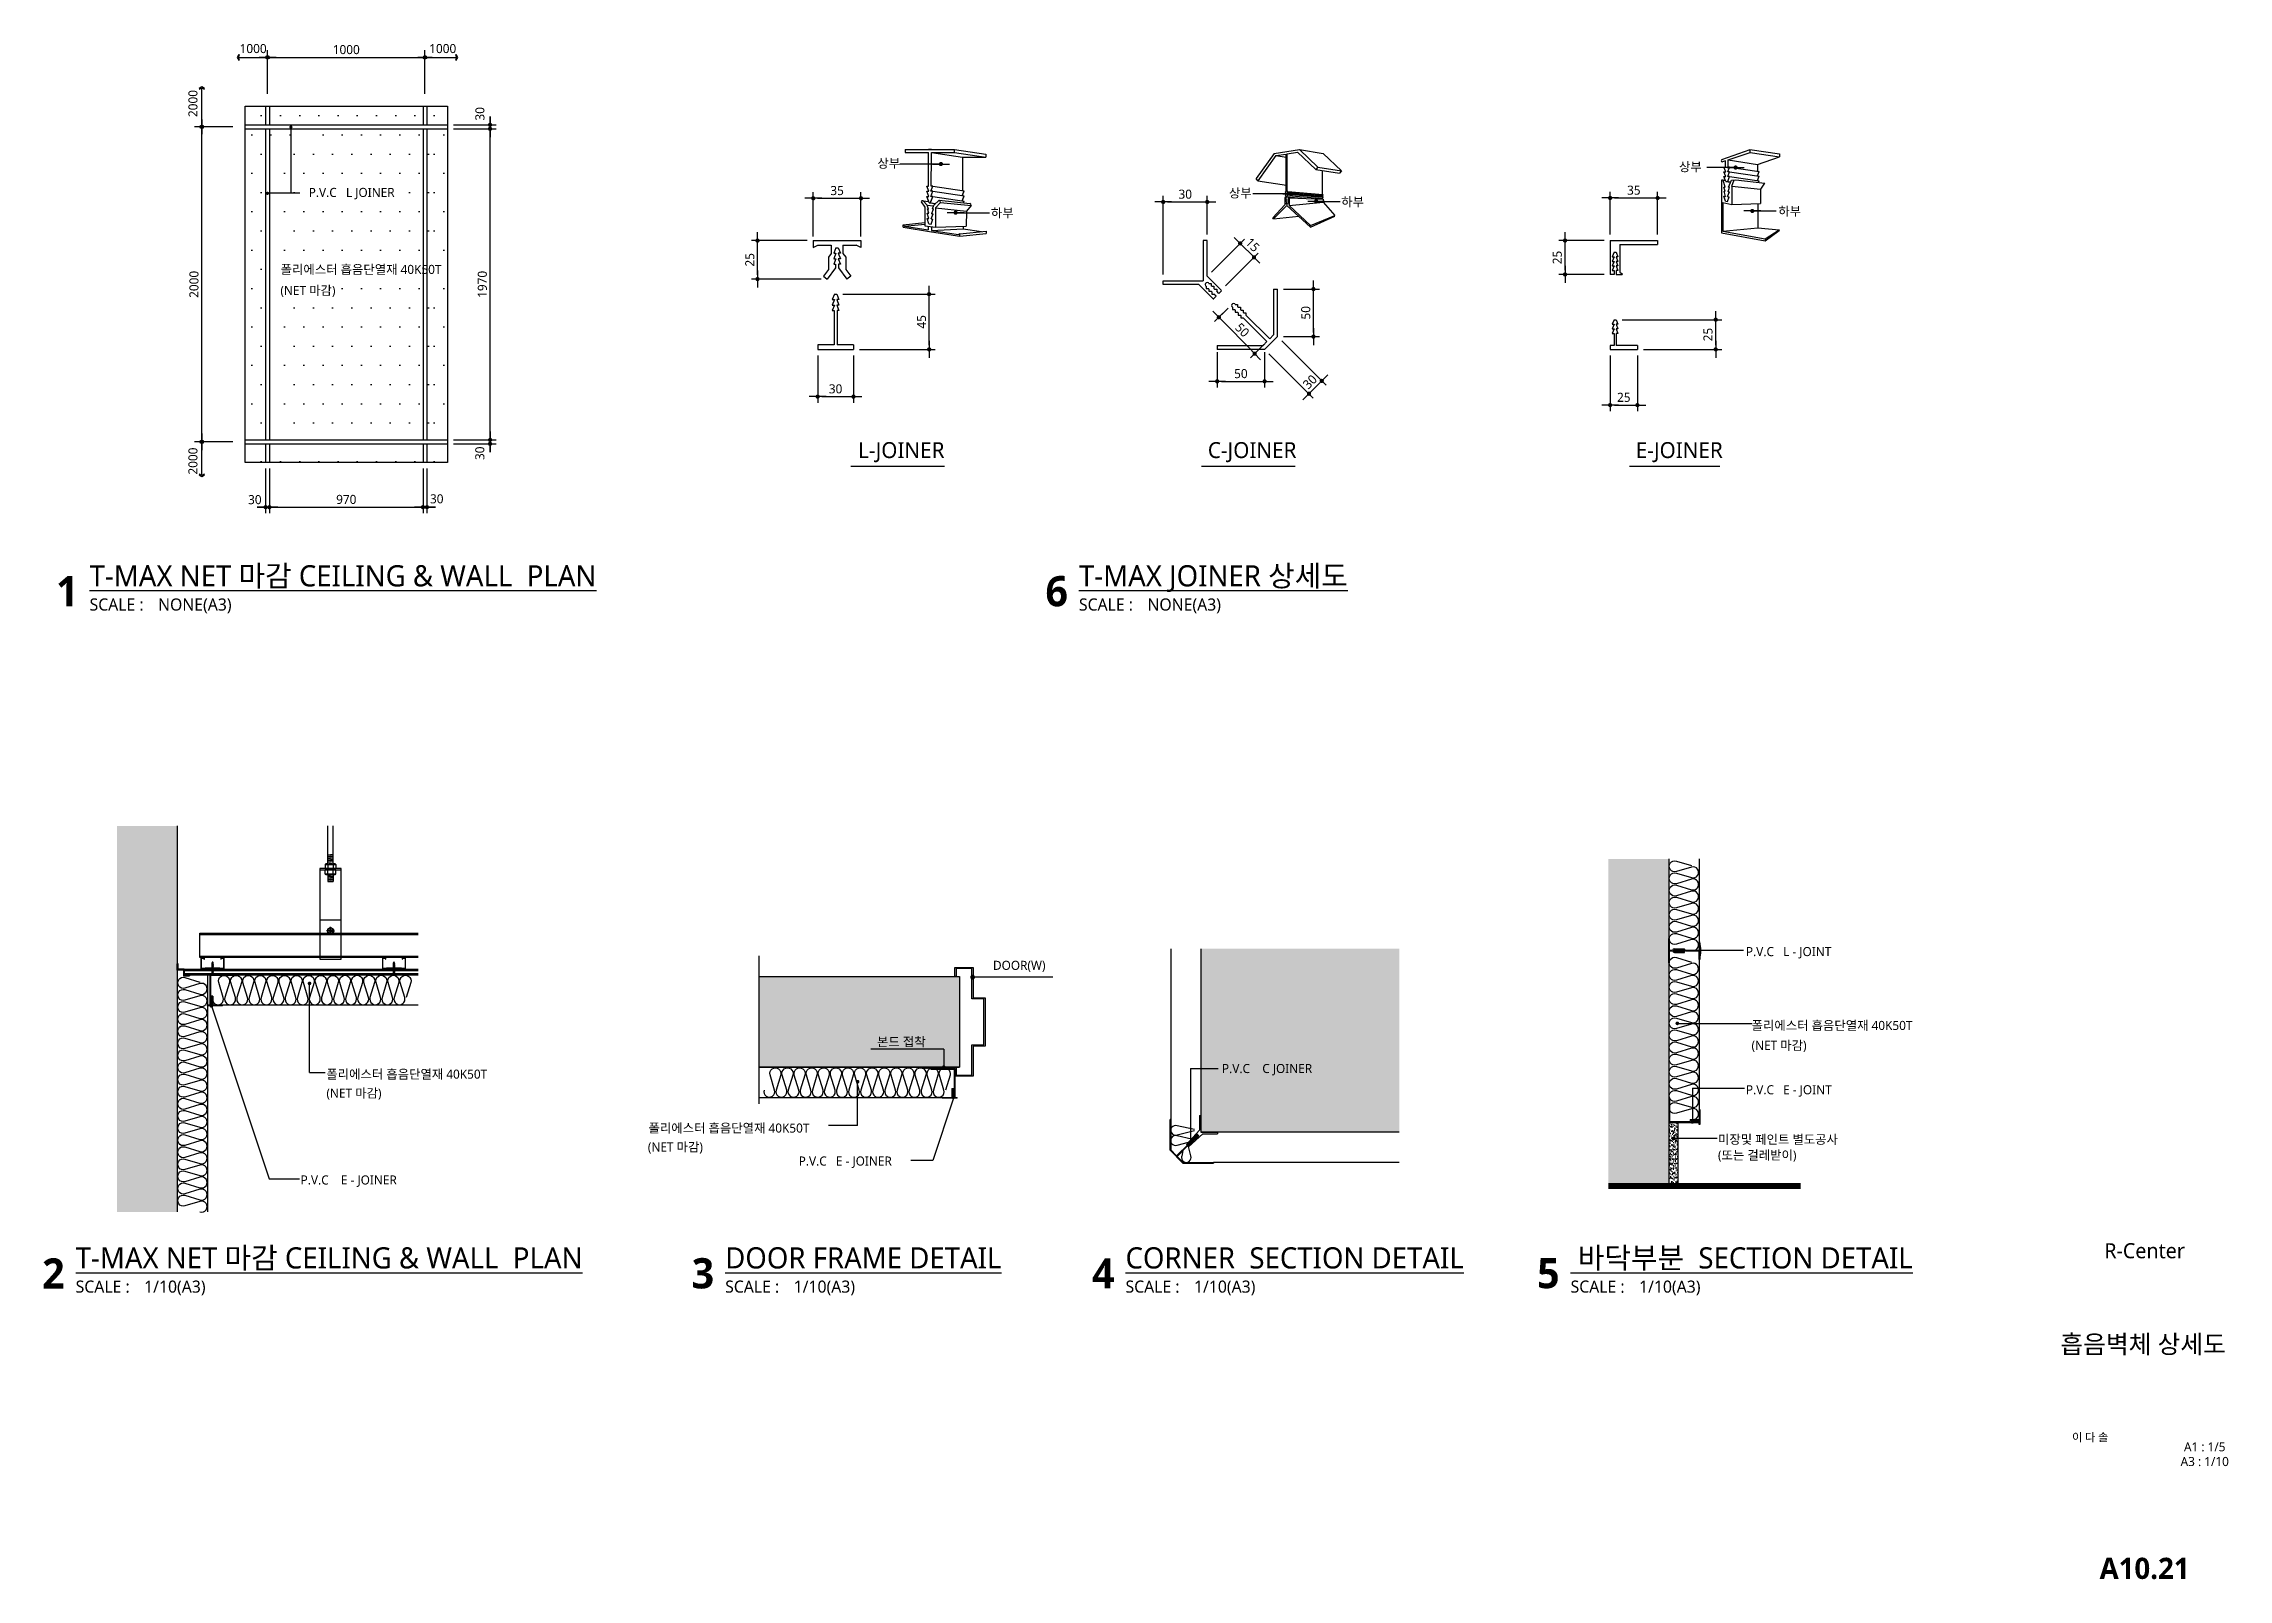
# Model space of a CAD drawing. Extents: x -3112 to 96951, y -19130 to 531574.
# Drawn here: x -3112 to 500, y -19130 to -16592 of the extents above; entities outside this region: 3.
import ezdxf
from ezdxf.enums import TextEntityAlignment as Align

# ---------------------------------------------------------------- set-up
doc = ezdxf.new("R2010")
doc.units = 0
doc.header["$LTSCALE"] = 200
doc.header["$MEASUREMENT"] = 0
doc.header["$PDMODE"] = 3
doc.header["$PDSIZE"] = -1
doc.linetypes.add('HIDDEN', pattern=[0.375, 0.25, -0.125])
doc.layers.get('0').update_dxf_attribs({"linetype": 'CONTINUOUS'})
doc.layers.get('Defpoints').update_dxf_attribs({"color": 137, "linetype": 'CONTINUOUS'})
for name, color, linetype in [('01TEX', 3, 'CONTINUOUS'), ('A-조경면적', 74, 'CONTINUOUS'), ('DIM', 7, 'CONTINUOUS'), ('Eb', 4, 'CONTINUOUS'), ('ETC', 6, 'CONTINUOUS'), ('HAT', 8, 'CONTINUOUS'), ('PDF_0', 7, 'CONTINUOUS'), ('SYM', 6, 'CONTINUOUS'), ('SYM-LEAD', 6, 'CONTINUOUS'), ('TEXT', 3, 'CONTINUOUS'), ('XR-SHEET$0$TITLE', 7, 'CONTINUOUS'), ('XR-SHEET$1$SHT', 5, 'CONTINUOUS'), ('XR-SHEET$1$TEXT', 3, 'CONTINUOUS'), ('바닥', 7, 'CONTINUOUS'), ('벽체', 254, 'CONTINUOUS'), ('조이너', 3, 'CONTINUOUS'), ('지시선', 1, 'CONTINUOUS'), ('흡음재', 9, 'CONTINUOUS')]:
    doc.layers.add(name, color=color, linetype=linetype)
doc.styles.add('GAUN', font='malgun.ttf')
doc.styles.add('XR-SHEET$0$굴림체(옥산)', font='malgun.ttf')
doc.styles.add('굴림', font='malgun.ttf')
doc.styles.add('맑은고딕', font='malgun.ttf')
doc.styles.add('맑은고딕B', font='malgunbd.ttf')
doc.styles.add('스타일1', font='malgun.ttf')
doc.styles.add('스타일2', font='malgunbd.ttf')
doc.dimstyles.new('GAUN-10', dxfattribs={"dimscale": 10, "dimtxt": 1.5, "dimasz": 0.7, "dimexe": 1, "dimexo": 1, "dimgap": 0.5, "dimtad": 1, "dimdec": 0, "dimzin": 1, "dimdsep": 46, "dimlunit": 6, "dimtxsty": '맑은고딕', "dimblk": 'CJDOT', "dimcen": 0.09, "dimdle": 1, "dimclrd": 256, "dimclre": 256, "dimclrt": 3, "dimadec": 0, "dimazin": 0, "dimtfac": 1, "dimtdec": 0, "dimtix": 1, "dimtmove": 2, "dimatfit": 3, "dimldrblk": 'CJDOT', "dimfxl": 1, "dimtolj": 1, "dimtzin": 1, "dimarcsym": 0})
pattern_1 = [(0, (156553.427, 5165.088), (15.875, 31.75), [0, -31.75])]

msp = doc.modelspace()

# ---------------------------------------------------------------- texts
at = {"layer": '01TEX', "style": 'GAUN'}
for s, p in [('L-JOINER', (-1765.3, -17276.7)), ('C-JOINER', (-1187, -17276.7)), ('E-JOINER', (-479.4, -17276.7))]:
    msp.add_text(s, height=26.25, dxfattribs=at).set_placement(p)
at = {"layer": 'DIM', "char_height": 15, "attachment_point": 5, "style": '굴림'}
for insert in [(-2765.7, -16599.9), (-2452.2, -16599.9)]:
    msp.add_mtext('1000', dxfattribs=dict(at, insert=insert))
at = {"layer": 'DIM', "char_height": 15, "attachment_point": 5, "rotation": 90, "style": '굴림'}
for insert in [(-2865.2, -16690.7), (-2865.2, -17281.7)]:
    msp.add_mtext('2000', dxfattribs=dict(at, insert=insert))
at = {"layer": 'TEXT', "color": 3, "style": '스타일1'}
for s, p in [('상부', (-1714.6, -16789.4)), ('상부', (-389.1, -16795.2)), ('상부', (-1133.3, -16838.6)), ('하부', (-1526.9, -16871.6)), ('하부', (-947.6, -16853.1)), ('하부', (-224.9, -16868.8))]:
    msp.add_text(s, height=15, dxfattribs=at).set_placement(p, align=Align.MIDDLE_CENTER)
msp.add_text('P.V.C   L JOINER', height=15, dxfattribs=at).set_placement((-2602.8, -16839.5), align=Align.MIDDLE)
for s, p in [('폴리에스터 흡음단열재 40K50T ', (-2720.3, -16972.4, -0.3)), ('(NET 마감)', (-2720.6, -17007.1, -0.3)), ('P.V.C   L - JOINT', (-297.3, -18100)), ('폴리에스터 흡음단열재 40K50T ', (-287.9, -18222.1, -0.3)), ('본드 접착', (-1734.1, -18249.1)), ('(NET 마감)', (-288, -18255, -0.3)), ('P.V.C    C JOINER', (-1163.7, -18293.3)), ('폴리에스터 흡음단열재 40K50T ', (-2644.7, -18302.6, -0.3)), ('P.V.C   E - JOINT', (-297.3, -18328.4)), ('(NET 마감)', (-2644.5, -18334, -0.3)), ('폴리에스터 흡음단열재 40K50T ', (-2111.9, -18391.7, -0.3)), ('(NET 마감)', (-2113, -18423, -0.3)), ('(또는 걸레받이)', (-343.5, -18436.5)), ('미장및 페인트 별도공사', (-343.5, -18410.4)), ('P.V.C   E - JOINER', (-1863.6, -18446.2)), ('P.V.C    E - JOINER', (-2687.2, -18477.5))]:
    msp.add_text(s, height=15, dxfattribs=at).set_placement(p)
at = {"layer": 'TEXT', "style": '스타일1'}
msp.add_text('R-Center', height=25, dxfattribs=at).set_placement((362, -18587), align=Align.MIDDLE_CENTER)
at = {"layer": 'TEXT', "color": 3, "insert": (-1498.9, -18116.9), "char_height": 15, "attachment_point": 5, "style": '스타일1'}
msp.add_mtext('DOOR(W)', dxfattribs=at)

# ---------------------------------------------------------------- blocks, each defined once
blk = doc.blocks.new('XR-SHEET$0$TITLE')
at = {"layer": 'XR-SHEET$0$TITLE', "true_color": 0x000000, "style": 'XR-SHEET$0$굴림체(옥산)'}
for tag, height, p in [('동명칭', 6, (776.77, -457.26)), ('SCALE-A1', 3, (797.5, -522)), ('SCALE-A3', 3, (797.5, -527)), ('DATA', 3, (797.5, -540))]:
    blk.add_attdef(tag, text='', height=height, dxfattribs=at).set_placement(p, align=Align.MIDDLE)
for tag, height, p in [('TITLE1', 6, (776.5, -479.4)), ('TITLE4', 6, (776.5, -484.39)), ('TITLE2', 6, (776.5, -489)), ('TITLE5', 6, (776.5, -493.99)), ('TITLE3', 6, (776.5, -498.7)), ('NAME-1', 3, (760.16, -517.5)), ('NAME-2', 3, (760.16, -526.5)), ('A0.00', 7, (776.5, -561))]:
    blk.add_attdef(tag, text='', height=height, dxfattribs=at).set_placement(p, align=Align.MIDDLE_CENTER)
blk = doc.blocks.new('insul1')
blk.add_lwpolyline([(0, 0.25, 1.344031), (0.35, 0.25), (0.2, 0.75, -1.344031), (0.55, 0.75), (0.4, 0.25)], format="xyb")
blk = doc.blocks.new('DIMDOT')
at = {"color": 0}
blk.add_line((-2, 0), (2, 0), dxfattribs=at)
for radius in [0.5, 0.25]:
    blk.add_circle((0, 0), radius, dxfattribs=at)
blk = doc.blocks.new('CJDOT')
blk.add_line((-2, 0), (2, 0))
at = {"const_width": 0.5}
blk.add_lwpolyline([(-0.25, 0, 1), (0.25, 0, 1)], format="xyb", close=True, dxfattribs=at)
blk = doc.blocks.new('*D8')
at = {"layer": 'Defpoints', "color": 0, "transparency": 16777216}
for p in [(-2481.6, -16614.4), (-2741.9, -16684.6), (-2481.6, -16684.6)]:
    blk.add_point(p, dxfattribs=at)
at = {"layer": 'DIM', "lineweight": -2, "transparency": 16777216}
for p, q in [((-2741.9, -16674.6), (-2741.9, -16604.4)), ((-2734.9, -16614.4), (-2488.6, -16614.4)), ((-2481.6, -16674.6), (-2481.6, -16604.4))]:
    blk.add_line(p, q, dxfattribs=at)
at = {"layer": 'DIM', "lineweight": -2, "transparency": 16777216, "xscale": 7, "yscale": 7, "zscale": 7, "rotation": 180}
blk.add_blockref('CJDOT', (-2741.9, -16614.4), dxfattribs=at)
at = {"layer": 'DIM', "lineweight": -2, "transparency": 16777216, "xscale": 7, "yscale": 7, "zscale": 7}
blk.add_blockref('CJDOT', (-2481.6, -16614.4), dxfattribs=at)
at = {"layer": 'DIM', "color": 3, "transparency": 16777216, "insert": (-2611.7, -16601.6), "char_height": 15, "attachment_point": 5, "style": '맑은고딕'}
blk.add_mtext('\\A1;1000', dxfattribs=at)
blk = doc.blocks.new('*D9')
at = {"layer": 'Defpoints', "color": 0, "transparency": 16777216}
for p in [(-2850.7, -16729.2), (-2789.4, -16729.2), (-2789.4, -17249.9)]:
    blk.add_point(p, dxfattribs=at)
at = {"layer": 'DIM', "lineweight": -2, "transparency": 16777216}
for p, q in [((-2799.4, -16729.2), (-2860.7, -16729.2)), ((-2850.7, -17242.9), (-2850.7, -16736.2)), ((-2799.4, -17249.9), (-2860.7, -17249.9))]:
    blk.add_line(p, q, dxfattribs=at)
at = {"layer": 'DIM', "lineweight": -2, "transparency": 16777216, "xscale": 7, "yscale": 7, "zscale": 7}
for p, rotation in [((-2850.7, -16729.2), 90), ((-2850.7, -17249.9), 270)]:
    blk.add_blockref('CJDOT', p, dxfattribs=dict(at, rotation=rotation))
at = {"layer": 'DIM', "color": 3, "transparency": 16777216, "insert": (-2863.5, -16989.6), "char_height": 15, "attachment_point": 5, "rotation": 90, "style": '맑은고딕'}
blk.add_mtext('\\A1;2000', dxfattribs=at)
blk = doc.blocks.new('*D10')
at = {"layer": 'Defpoints', "color": 0, "transparency": 16777216}
for p in [(-2745.2, -17284.1), (-2738.7, -17284.1), (-2738.7, -17357.9)]:
    blk.add_point(p, dxfattribs=at)
at = {"layer": 'DIM', "lineweight": -2, "transparency": 16777216}
for p, q in [((-2745.2, -17294.1), (-2745.2, -17367.9)), ((-2738.7, -17294.1), (-2738.7, -17367.9)), ((-2752.2, -17357.9), (-2759.2, -17357.9)), ((-2745.2, -17357.9), (-2738.7, -17357.9)), ((-2731.7, -17357.9), (-2724.7, -17357.9))]:
    blk.add_line(p, q, dxfattribs=at)
at = {"layer": 'DIM', "lineweight": -2, "transparency": 16777216, "xscale": 7, "yscale": 7, "zscale": 7}
blk.add_blockref('CJDOT', (-2745.2, -17357.9), dxfattribs=at)
at = {"layer": 'DIM', "lineweight": -2, "transparency": 16777216, "xscale": 7, "yscale": 7, "zscale": 7, "rotation": 180}
blk.add_blockref('CJDOT', (-2738.7, -17357.9), dxfattribs=at)
at = {"layer": 'DIM', "color": 3, "transparency": 16777216, "insert": (-2762.9, -17345.5), "char_height": 15, "attachment_point": 5, "style": '맑은고딕'}
blk.add_mtext('\\A1;30', dxfattribs=at)
blk = doc.blocks.new('*D11')
at = {"layer": 'Defpoints', "color": 0, "transparency": 16777216}
for p in [(-2738.7, -17284.1), (-2484.8, -17284.1), (-2484.8, -17357.9)]:
    blk.add_point(p, dxfattribs=at)
at = {"layer": 'DIM', "lineweight": -2, "transparency": 16777216}
for p, q in [((-2738.7, -17294.1), (-2738.7, -17367.9)), ((-2484.8, -17294.1), (-2484.8, -17367.9)), ((-2731.7, -17357.9), (-2491.8, -17357.9))]:
    blk.add_line(p, q, dxfattribs=at)
at = {"layer": 'DIM', "lineweight": -2, "transparency": 16777216, "xscale": 7, "yscale": 7, "zscale": 7, "rotation": 180}
blk.add_blockref('CJDOT', (-2738.7, -17357.9), dxfattribs=at)
at = {"layer": 'DIM', "lineweight": -2, "transparency": 16777216, "xscale": 7, "yscale": 7, "zscale": 7}
blk.add_blockref('CJDOT', (-2484.8, -17357.9), dxfattribs=at)
at = {"layer": 'DIM', "color": 3, "transparency": 16777216, "insert": (-2611.7, -17345.2), "char_height": 15, "attachment_point": 5, "style": '맑은고딕'}
blk.add_mtext('\\A1;970', dxfattribs=at)
blk = doc.blocks.new('*D12')
at = {"layer": 'Defpoints', "color": 0, "transparency": 16777216}
for p in [(-2484.8, -17284.1), (-2478.3, -17284.1), (-2478.3, -17357.9)]:
    blk.add_point(p, dxfattribs=at)
at = {"layer": 'DIM', "lineweight": -2, "transparency": 16777216}
for p, q in [((-2484.8, -17294.1), (-2484.8, -17367.9)), ((-2478.3, -17294.1), (-2478.3, -17367.9)), ((-2491.8, -17357.9), (-2498.8, -17357.9)), ((-2484.8, -17357.9), (-2478.3, -17357.9)), ((-2471.3, -17357.9), (-2464.3, -17357.9))]:
    blk.add_line(p, q, dxfattribs=at)
at = {"layer": 'DIM', "lineweight": -2, "transparency": 16777216, "xscale": 7, "yscale": 7, "zscale": 7}
blk.add_blockref('CJDOT', (-2484.8, -17357.9), dxfattribs=at)
at = {"layer": 'DIM', "lineweight": -2, "transparency": 16777216, "xscale": 7, "yscale": 7, "zscale": 7, "rotation": 180}
blk.add_blockref('CJDOT', (-2478.3, -17357.9), dxfattribs=at)
at = {"layer": 'DIM', "color": 3, "transparency": 16777216, "insert": (-2462.1, -17344.2), "char_height": 15, "attachment_point": 5, "style": '맑은고딕'}
blk.add_mtext('\\A1;30', dxfattribs=at)
blk = doc.blocks.new('*D13')
at = {"layer": 'Defpoints', "color": 0, "transparency": 16777216}
for p in [(-2444.5, -17246.7), (-2444.5, -17253.2), (-2373.9, -17246.7)]:
    blk.add_point(p, dxfattribs=at)
at = {"layer": 'DIM', "lineweight": -2, "transparency": 16777216}
for p, q in [((-2434.5, -17246.7), (-2363.9, -17246.7)), ((-2434.5, -17253.2), (-2363.9, -17253.2)), ((-2373.9, -17239.7), (-2373.9, -17232.7)), ((-2373.9, -17253.2), (-2373.9, -17246.7)), ((-2373.9, -17260.2), (-2373.9, -17267.2))]:
    blk.add_line(p, q, dxfattribs=at)
at = {"layer": 'DIM', "lineweight": -2, "transparency": 16777216, "xscale": 7, "yscale": 7, "zscale": 7}
for p, rotation in [((-2373.9, -17246.7), 270), ((-2373.9, -17253.2), 90)]:
    blk.add_blockref('CJDOT', p, dxfattribs=dict(at, rotation=rotation))
at = {"layer": 'DIM', "color": 3, "transparency": 16777216, "insert": (-2390.8, -17268.8), "char_height": 15, "attachment_point": 5, "rotation": 90, "style": '맑은고딕'}
blk.add_mtext('\\A1;30', dxfattribs=at)
blk = doc.blocks.new('*D14')
at = {"layer": 'Defpoints', "color": 0, "transparency": 16777216}
for p in [(-2444.5, -16732.5), (-2373.9, -16732.5), (-2444.5, -17246.7)]:
    blk.add_point(p, dxfattribs=at)
at = {"layer": 'DIM', "lineweight": -2, "transparency": 16777216}
for p, q in [((-2434.5, -16732.5), (-2363.9, -16732.5)), ((-2373.9, -17239.7), (-2373.9, -16739.5)), ((-2434.5, -17246.7), (-2363.9, -17246.7))]:
    blk.add_line(p, q, dxfattribs=at)
at = {"layer": 'DIM', "lineweight": -2, "transparency": 16777216, "xscale": 7, "yscale": 7, "zscale": 7}
for p, rotation in [((-2373.9, -16732.5), 90), ((-2373.9, -17246.7), 270)]:
    blk.add_blockref('CJDOT', p, dxfattribs=dict(at, rotation=rotation))
at = {"layer": 'DIM', "color": 3, "transparency": 16777216, "insert": (-2386.7, -16989.6), "char_height": 15, "attachment_point": 5, "rotation": 90, "style": '맑은고딕'}
blk.add_mtext('\\A1;1970', dxfattribs=at)
blk = doc.blocks.new('*D15')
at = {"layer": 'Defpoints', "color": 0, "transparency": 16777216}
for p in [(-2444.5, -16725.9), (-2444.5, -16732.5), (-2373.9, -16725.9)]:
    blk.add_point(p, dxfattribs=at)
at = {"layer": 'DIM', "lineweight": -2, "transparency": 16777216}
for p, q in [((-2373.9, -16718.9), (-2373.9, -16711.9)), ((-2434.5, -16725.9), (-2363.9, -16725.9)), ((-2434.5, -16732.5), (-2363.9, -16732.5)), ((-2373.9, -16732.5), (-2373.9, -16725.9)), ((-2373.9, -16739.5), (-2373.9, -16746.5))]:
    blk.add_line(p, q, dxfattribs=at)
at = {"layer": 'DIM', "lineweight": -2, "transparency": 16777216, "xscale": 7, "yscale": 7, "zscale": 7}
for p, rotation in [((-2373.9, -16725.9), 270), ((-2373.9, -16732.5), 90)]:
    blk.add_blockref('CJDOT', p, dxfattribs=dict(at, rotation=rotation))
at = {"layer": 'DIM', "color": 3, "transparency": 16777216, "insert": (-2390.7, -16707.7), "char_height": 15, "attachment_point": 5, "rotation": 90, "style": '맑은고딕'}
blk.add_mtext('\\A1;30', dxfattribs=at)
blk = doc.blocks.new('dwgtitle')
at = {"layer": 'SYM', "color": 3, "style": '스타일1'}
blk.add_text('SCALE :', height=4, dxfattribs=at).set_placement((12.25, -1.4))
at = {"layer": 'SYM', "color": 6, "style": '스타일2'}
blk.add_attdef('A', text='', height=10, dxfattribs=at).set_placement((4.89, 5), align=Align.MIDDLE)
at = {"layer": 'SYM', "color": 3, "style": '스타일1'}
for tag, p, height in [('%%UTITLE', (12.25, 6.59), 7), ('1/100', (34.89, -1.4), 4)]:
    blk.add_attdef(tag, p, '', height=height, dxfattribs=at)
blk = doc.blocks.new('*D24')
at = {"layer": 'Defpoints', "color": 0, "transparency": 16777216}
for p in [(-1188, -16853.4), (-1188, -16917.2), (-1260.9, -16983.5)]:
    blk.add_point(p, dxfattribs=at)
at = {"layer": 'DIM', "lineweight": -2, "transparency": 16777216}
for p, q in [((-1260.9, -16973.5), (-1260.9, -16843.4)), ((-1253.9, -16853.4), (-1195, -16853.4)), ((-1188, -16907.2), (-1188, -16843.4))]:
    blk.add_line(p, q, dxfattribs=at)
at = {"layer": 'DIM', "lineweight": -2, "transparency": 16777216, "xscale": 7, "yscale": 7, "zscale": 7, "rotation": 180}
blk.add_blockref('CJDOT', (-1260.9, -16853.4), dxfattribs=at)
at = {"layer": 'DIM', "lineweight": -2, "transparency": 16777216, "xscale": 7, "yscale": 7, "zscale": 7}
blk.add_blockref('CJDOT', (-1188, -16853.4), dxfattribs=at)
at = {"layer": 'DIM', "color": 3, "transparency": 16777216, "insert": (-1224.4, -16840.6), "char_height": 15, "attachment_point": 5, "style": '맑은고딕'}
blk.add_mtext('\\A1;30', dxfattribs=at)
blk = doc.blocks.new('*D25')
at = {"layer": 'Defpoints', "color": 0, "transparency": 16777216}
for p in [(-1188, -16976.2), (-1110.7, -16944.9), (-1165.1, -16999.2)]:
    blk.add_point(p, dxfattribs=at)
at = {"layer": 'DIM', "lineweight": -2, "transparency": 16777216}
for p, q in [((-1180.9, -16969.2), (-1126.5, -16914.8)), ((-1158, -16992.2), (-1103.6, -16937.8)), ((-1128.7, -16926.8), (-1115.6, -16939.9))]:
    blk.add_line(p, q, dxfattribs=at)
at = {"layer": 'DIM', "lineweight": -2, "transparency": 16777216, "xscale": 7, "yscale": 7, "zscale": 7}
for p, rotation in [((-1133.6, -16921.9), 134.9820408195397), ((-1110.7, -16944.9), 314.9820408195397)]:
    blk.add_blockref('CJDOT', p, dxfattribs=dict(at, rotation=rotation))
at = {"layer": 'DIM', "color": 3, "transparency": 16777216, "insert": (-1113.1, -16924.3), "char_height": 15, "attachment_point": 5, "rotation": 314.982, "style": '맑은고딕'}
blk.add_mtext('\\A1;15', dxfattribs=at)
blk = doc.blocks.new('*D26')
at = {"layer": 'Defpoints', "color": 0, "transparency": 16777216}
for p in [(-443.3, -16846.8), (-521.8, -16917.2), (-443.3, -16917.2)]:
    blk.add_point(p, dxfattribs=at)
at = {"layer": 'DIM', "lineweight": -2, "transparency": 16777216}
for p, q in [((-521.8, -16907.2), (-521.8, -16836.8)), ((-514.8, -16846.8), (-450.3, -16846.8)), ((-443.3, -16907.2), (-443.3, -16836.8))]:
    blk.add_line(p, q, dxfattribs=at)
at = {"layer": 'DIM', "lineweight": -2, "transparency": 16777216, "xscale": 7, "yscale": 7, "zscale": 7, "rotation": 180}
blk.add_blockref('CJDOT', (-521.8, -16846.8), dxfattribs=at)
at = {"layer": 'DIM', "lineweight": -2, "transparency": 16777216, "xscale": 7, "yscale": 7, "zscale": 7}
blk.add_blockref('CJDOT', (-443.3, -16846.8), dxfattribs=at)
at = {"layer": 'DIM', "color": 3, "transparency": 16777216, "insert": (-482.6, -16834), "char_height": 15, "attachment_point": 5, "style": '맑은고딕'}
blk.add_mtext('\\A1;35', dxfattribs=at)
blk = doc.blocks.new('*D27')
at = {"layer": 'Defpoints', "color": 0, "transparency": 16777216}
for p in [(-512.1, -17048), (-347.2, -17048), (-476.7, -17097.1)]:
    blk.add_point(p, dxfattribs=at)
at = {"layer": 'DIM', "lineweight": -2, "transparency": 16777216}
for p, q in [((-502.1, -17048), (-337.2, -17048)), ((-347.2, -17090.1), (-347.2, -17055)), ((-466.7, -17097.1), (-337.2, -17097.1))]:
    blk.add_line(p, q, dxfattribs=at)
at = {"layer": 'DIM', "lineweight": -2, "transparency": 16777216, "xscale": 7, "yscale": 7, "zscale": 7}
for p, rotation in [((-347.2, -17048), 90), ((-347.2, -17097.1), 270)]:
    blk.add_blockref('CJDOT', p, dxfattribs=dict(at, rotation=rotation))
at = {"layer": 'DIM', "color": 3, "transparency": 16777216, "insert": (-360, -17072.6), "char_height": 15, "attachment_point": 5, "rotation": 90, "style": '맑은고딕'}
blk.add_mtext('\\A1;25', dxfattribs=at)
blk = doc.blocks.new('*D28')
at = {"layer": 'Defpoints', "color": 0, "transparency": 16777216}
for p in [(-596.4, -16917.2), (-521.8, -16917.2), (-521.8, -16973.2)]:
    blk.add_point(p, dxfattribs=at)
at = {"layer": 'DIM', "lineweight": -2, "transparency": 16777216}
for p, q in [((-531.8, -16917.2), (-606.4, -16917.2)), ((-596.4, -16966.2), (-596.4, -16924.2)), ((-531.8, -16973.2), (-606.4, -16973.2))]:
    blk.add_line(p, q, dxfattribs=at)
at = {"layer": 'DIM', "lineweight": -2, "transparency": 16777216, "xscale": 7, "yscale": 7, "zscale": 7}
for p, rotation in [((-596.4, -16917.2), 90), ((-596.4, -16973.2), 270)]:
    blk.add_blockref('CJDOT', p, dxfattribs=dict(at, rotation=rotation))
at = {"layer": 'DIM', "color": 3, "transparency": 16777216, "insert": (-609.2, -16945.2), "char_height": 15, "attachment_point": 5, "rotation": 90, "style": '맑은고딕'}
blk.add_mtext('\\A1;25', dxfattribs=at)
blk = doc.blocks.new('*D29')
at = {"layer": 'Defpoints', "color": 0, "transparency": 16777216}
for p in [(-521.8, -17097.1), (-476.7, -17097.1), (-476.7, -17189.2)]:
    blk.add_point(p, dxfattribs=at)
at = {"layer": 'DIM', "lineweight": -2, "transparency": 16777216}
for p, q in [((-521.8, -17107.1), (-521.8, -17199.2)), ((-476.7, -17107.1), (-476.7, -17199.2)), ((-514.8, -17189.2), (-483.7, -17189.2))]:
    blk.add_line(p, q, dxfattribs=at)
at = {"layer": 'DIM', "lineweight": -2, "transparency": 16777216, "xscale": 7, "yscale": 7, "zscale": 7, "rotation": 180}
blk.add_blockref('CJDOT', (-521.8, -17189.2), dxfattribs=at)
at = {"layer": 'DIM', "lineweight": -2, "transparency": 16777216, "xscale": 7, "yscale": 7, "zscale": 7}
blk.add_blockref('CJDOT', (-476.7, -17189.2), dxfattribs=at)
at = {"layer": 'DIM', "color": 3, "transparency": 16777216, "insert": (-499.2, -17176.4), "char_height": 15, "attachment_point": 5, "style": '맑은고딕'}
blk.add_mtext('\\A1;25', dxfattribs=at)
blk = doc.blocks.new('*D16')
at = {"layer": 'Defpoints', "color": 0, "transparency": 16777216}
for p in [(-1800.7, -17005.8), (-1647.9, -17005.8), (-1773, -17097.1)]:
    blk.add_point(p, dxfattribs=at)
at = {"layer": 'DIM', "lineweight": -2, "transparency": 16777216}
for p, q in [((-1790.7, -17005.8), (-1637.9, -17005.8)), ((-1647.9, -17090.1), (-1647.9, -17012.8)), ((-1763, -17097.1), (-1637.9, -17097.1))]:
    blk.add_line(p, q, dxfattribs=at)
at = {"layer": 'DIM', "lineweight": -2, "transparency": 16777216, "xscale": 7, "yscale": 7, "zscale": 7}
for p, rotation in [((-1647.9, -17005.8), 90), ((-1647.9, -17097.1), 270)]:
    blk.add_blockref('CJDOT', p, dxfattribs=dict(at, rotation=rotation))
at = {"layer": 'DIM', "color": 3, "transparency": 16777216, "insert": (-1660.5, -17051.5), "char_height": 15, "attachment_point": 5, "rotation": 90, "style": '맑은고딕'}
blk.add_mtext('\\A1;45', dxfattribs=at)
blk = doc.blocks.new('*D17')
at = {"layer": 'Defpoints', "color": 0, "transparency": 16777216}
for p in [(-1832.2, -17097.1), (-1773, -17097.1), (-1773, -17175.2)]:
    blk.add_point(p, dxfattribs=at)
at = {"layer": 'DIM', "lineweight": -2, "transparency": 16777216}
for p, q in [((-1832.2, -17107.1), (-1832.2, -17185.2)), ((-1773, -17107.1), (-1773, -17185.2)), ((-1825.2, -17175.2), (-1780, -17175.2))]:
    blk.add_line(p, q, dxfattribs=at)
at = {"layer": 'DIM', "lineweight": -2, "transparency": 16777216, "xscale": 7, "yscale": 7, "zscale": 7, "rotation": 180}
blk.add_blockref('CJDOT', (-1832.2, -17175.2), dxfattribs=at)
at = {"layer": 'DIM', "lineweight": -2, "transparency": 16777216, "xscale": 7, "yscale": 7, "zscale": 7}
blk.add_blockref('CJDOT', (-1773, -17175.2), dxfattribs=at)
at = {"layer": 'DIM', "color": 3, "transparency": 16777216, "insert": (-1802.6, -17162.4), "char_height": 15, "attachment_point": 5, "style": '맑은고딕'}
blk.add_mtext('\\A1;30', dxfattribs=at)
blk = doc.blocks.new('*D18')
at = {"layer": 'Defpoints', "color": 0, "transparency": 16777216}
for p in [(-1760.6, -16847.3), (-1839.5, -16917.2), (-1760.6, -16917.2)]:
    blk.add_point(p, dxfattribs=at)
at = {"layer": 'DIM', "lineweight": -2, "transparency": 16777216}
for p, q in [((-1839.5, -16907.2), (-1839.5, -16837.3)), ((-1832.5, -16847.3), (-1767.6, -16847.3)), ((-1760.6, -16907.2), (-1760.6, -16837.3))]:
    blk.add_line(p, q, dxfattribs=at)
at = {"layer": 'DIM', "lineweight": -2, "transparency": 16777216, "xscale": 7, "yscale": 7, "zscale": 7, "rotation": 180}
blk.add_blockref('CJDOT', (-1839.5, -16847.3), dxfattribs=at)
at = {"layer": 'DIM', "lineweight": -2, "transparency": 16777216, "xscale": 7, "yscale": 7, "zscale": 7}
blk.add_blockref('CJDOT', (-1760.6, -16847.3), dxfattribs=at)
at = {"layer": 'DIM', "color": 3, "transparency": 16777216, "insert": (-1800.1, -16834.6), "char_height": 15, "attachment_point": 5, "style": '맑은고딕'}
blk.add_mtext('\\A1;35', dxfattribs=at)
blk = doc.blocks.new('*D19')
at = {"layer": 'Defpoints', "color": 0, "transparency": 16777216}
for p in [(-1931.7, -16917.2), (-1839.5, -16917.2), (-1816.4, -16980.8)]:
    blk.add_point(p, dxfattribs=at)
at = {"layer": 'DIM', "lineweight": -2, "transparency": 16777216}
for p, q in [((-1849.5, -16917.2), (-1941.7, -16917.2)), ((-1931.7, -16973.8), (-1931.7, -16924.2)), ((-1826.4, -16980.8), (-1941.7, -16980.8))]:
    blk.add_line(p, q, dxfattribs=at)
at = {"layer": 'DIM', "lineweight": -2, "transparency": 16777216, "xscale": 7, "yscale": 7, "zscale": 7}
for p, rotation in [((-1931.7, -16917.2), 90), ((-1931.7, -16980.8), 270)]:
    blk.add_blockref('CJDOT', p, dxfattribs=dict(at, rotation=rotation))
at = {"layer": 'DIM', "color": 3, "transparency": 16777216, "insert": (-1944.4, -16949), "char_height": 15, "attachment_point": 5, "rotation": 90, "style": '맑은고딕'}
blk.add_mtext('\\A1;25', dxfattribs=at)
blk = doc.blocks.new('*D20')
at = {"layer": 'Defpoints', "color": 0, "transparency": 16777216}
for p in [(-1168.8, -17044), (-1146.2, -17021.8), (-1087.1, -17081.9)]:
    blk.add_point(p, dxfattribs=at)
at = {"layer": 'DIM', "lineweight": -2, "transparency": 16777216}
for p, q in [((-1153.4, -17028.8), (-1175.9, -17051)), ((-1114.5, -17099.1), (-1163.9, -17049)), ((-1094.2, -17089), (-1116.7, -17111.1))]:
    blk.add_line(p, q, dxfattribs=at)
at = {"layer": 'DIM', "lineweight": -2, "transparency": 16777216, "xscale": 7, "yscale": 7, "zscale": 7}
for p, rotation in [((-1168.8, -17044), 134.5458830919339), ((-1109.6, -17104.1), 314.5458830919339)]:
    blk.add_blockref('CJDOT', p, dxfattribs=dict(at, rotation=rotation))
at = {"layer": 'DIM', "color": 3, "transparency": 16777216, "insert": (-1130.1, -17065.1), "char_height": 15, "attachment_point": 5, "rotation": 314.5459, "style": '맑은고딕'}
blk.add_mtext('\\A1;50', dxfattribs=at)
blk = doc.blocks.new('*D21')
at = {"layer": 'Defpoints', "color": 0, "transparency": 16777216}
for p in [(-1071.9, -16997.4), (-1012.4, -16997.4), (-1071.9, -17075.9)]:
    blk.add_point(p, dxfattribs=at)
at = {"layer": 'DIM', "lineweight": -2, "transparency": 16777216}
for p, q in [((-1061.9, -16997.4), (-1002.4, -16997.4)), ((-1012.4, -17068.9), (-1012.4, -17004.4)), ((-1061.9, -17075.9), (-1002.4, -17075.9))]:
    blk.add_line(p, q, dxfattribs=at)
at = {"layer": 'DIM', "lineweight": -2, "transparency": 16777216, "xscale": 7, "yscale": 7, "zscale": 7}
for p, rotation in [((-1012.4, -16997.4), 90), ((-1012.4, -17075.9), 270)]:
    blk.add_blockref('CJDOT', p, dxfattribs=dict(at, rotation=rotation))
at = {"layer": 'DIM', "color": 3, "transparency": 16777216, "insert": (-1025.1, -17036.6), "char_height": 15, "attachment_point": 5, "rotation": 90, "style": '맑은고딕'}
blk.add_mtext('\\A1;50', dxfattribs=at)
blk = doc.blocks.new('*D22')
at = {"layer": 'Defpoints', "color": 0, "transparency": 16777216}
for p in [(-1171.6, -17091.7), (-1093.1, -17091.7), (-1093.1, -17149.9)]:
    blk.add_point(p, dxfattribs=at)
at = {"layer": 'DIM', "lineweight": -2, "transparency": 16777216}
for p, q in [((-1171.6, -17101.7), (-1171.6, -17159.9)), ((-1093.1, -17101.7), (-1093.1, -17159.9)), ((-1164.6, -17149.9), (-1100.1, -17149.9))]:
    blk.add_line(p, q, dxfattribs=at)
at = {"layer": 'DIM', "lineweight": -2, "transparency": 16777216, "xscale": 7, "yscale": 7, "zscale": 7, "rotation": 180}
blk.add_blockref('CJDOT', (-1171.6, -17149.9), dxfattribs=at)
at = {"layer": 'DIM', "lineweight": -2, "transparency": 16777216, "xscale": 7, "yscale": 7, "zscale": 7}
blk.add_blockref('CJDOT', (-1093.1, -17149.9), dxfattribs=at)
at = {"layer": 'DIM', "color": 3, "transparency": 16777216, "insert": (-1132.4, -17137.2), "char_height": 15, "attachment_point": 5, "style": '맑은고딕'}
blk.add_mtext('\\A1;50', dxfattribs=at)
blk = doc.blocks.new('*D23')
at = {"layer": 'Defpoints', "color": 0, "transparency": 16777216}
for p in [(-1071.9, -17075.9), (-1093.1, -17097.1), (-998.6, -17149.2)]:
    blk.add_point(p, dxfattribs=at)
at = {"layer": 'DIM', "lineweight": -2, "transparency": 16777216}
for p, q in [((-1064.8, -17083), (-991.5, -17156.3)), ((-1086, -17104.2), (-1012.7, -17177.5)), ((-1019.8, -17170.4), (-998.6, -17149.2)), ((-993.6, -17144.2), (-988.7, -17139.3)), ((-1024.8, -17175.4), (-1029.7, -17180.3))]:
    blk.add_line(p, q, dxfattribs=at)
at = {"layer": 'DIM', "lineweight": -2, "transparency": 16777216, "xscale": 7, "yscale": 7, "zscale": 7}
for p, rotation in [((-1019.8, -17170.4), 44.99999999997299), ((-998.6, -17149.2), 224.999999999973)]:
    blk.add_blockref('CJDOT', p, dxfattribs=dict(at, rotation=rotation))
at = {"layer": 'DIM', "color": 3, "transparency": 16777216, "insert": (-1018.2, -17150.8), "char_height": 15, "attachment_point": 5, "rotation": 45, "style": '맑은고딕'}
blk.add_mtext('\\A1;30', dxfattribs=at)
blk = doc.blocks.new('볼트')
at = {"color": 33}
for p, q in [((0, 0), (-1.4, -1.2)), ((0, 0), (0, -4)), ((-21.4, -2), (-20.8, -1.7)), ((-21.4, -2), (-20.6, -2.5)), ((-20.8, -1.4), (-20.6, -1.6)), ((-20.6, -1.6), (-20.2, -1.3)), ((-20.6, -2.5), (-20.4, -2.8)), ((-20.3, -2.6), (-20.2, -2.7)), ((-20.1, -1), (-19.9, -1.2)), ((-19.9, -2.8), (-19.7, -3.1)), ((-19.4, -1.2), (-19.7, -1.2)), ((-19.1, -2.8), (-19.6, -2.8)), ((-19.3, -0.9), (-19.1, -1.2)), ((-18.6, -1.2), (-19.1, -1.2)), ((-19.1, -2.8), (-18.9, -3.1)), ((-18.3, -2.8), (-18.8, -2.8)), ((-18.5, -0.9), (-18.3, -1.2)), ((-17.8, -1.2), (-18.3, -1.2)), ((-18.3, -2.8), (-18.1, -3.1)), ((-17.5, -2.8), (-18, -2.8)), ((-17.7, -0.9), (-17.5, -1.2)), ((-17, -1.2), (-17.5, -1.2)), ((-17.5, -2.8), (-17.3, -3.1)), ((-16.7, -2.8), (-17.2, -2.8)), ((-16.9, -0.9), (-16.7, -1.2)), ((-16.2, -1.2), (-16.7, -1.2)), ((-16.7, -2.8), (-16.5, -3.1)), ((-15.9, -2.8), (-16.4, -2.8)), ((-16.1, -0.9), (-15.9, -1.2)), ((-15.4, -1.2), (-15.9, -1.2)), ((-15.9, -2.8), (-15.7, -3.1)), ((-15.1, -2.8), (-15.6, -2.8)), ((-15.3, -0.9), (-15.1, -1.2)), ((-14.6, -1.2), (-15.1, -1.2)), ((-15.1, -2.8), (-14.9, -3.1)), ((-14.3, -2.8), (-14.8, -2.8)), ((-14.5, -0.9), (-14.3, -1.2)), ((-13.8, -1.2), (-14.3, -1.2)), ((-14.3, -2.8), (-14.1, -3.1)), ((-13.5, -2.8), (-14, -2.8)), ((-13.7, -0.9), (-13.5, -1.2)), ((-13, -1.2), (-13.5, -1.2)), ((-13.5, -2.8), (-13.3, -3.1)), ((-12.7, -2.8), (-13.2, -2.8)), ((-12.9, -0.9), (-12.7, -1.2)), ((-12.2, -1.2), (-12.7, -1.2)), ((-12.7, -2.8), (-12.5, -3.1)), ((-11.9, -2.8), (-12.4, -2.8)), ((-12.1, -0.9), (-11.9, -1.2)), ((-11.4, -1.2), (-11.9, -1.2)), ((-11.9, -2.8), (-11.7, -3.1)), ((-11.1, -2.8), (-11.6, -2.8)), ((-11.3, -0.9), (-11.1, -1.2)), ((-10.6, -1.2), (-11.1, -1.2)), ((-11.1, -2.8), (-10.9, -3.1)), ((-10.3, -2.8), (-10.8, -2.8)), ((-10.5, -0.9), (-10.3, -1.2)), ((-9.8, -1.2), (-10.3, -1.2)), ((-10.3, -2.8), (-10.1, -3.1)), ((-9.5, -2.8), (-10, -2.8)), ((-9.7, -0.9), (-9.5, -1.2)), ((-9, -1.2), (-9.5, -1.2)), ((-9.5, -2.8), (-9.3, -3.1)), ((-8.7, -2.8), (-9.2, -2.8)), ((-8.9, -0.9), (-8.7, -1.2)), ((-8.2, -1.2), (-8.7, -1.2)), ((-8.7, -2.8), (-8.5, -3.1)), ((-7.9, -2.8), (-8.4, -2.8)), ((-8.1, -0.9), (-7.9, -1.2)), ((-7.4, -1.2), (-7.9, -1.2)), ((-7.9, -2.8), (-7.7, -3.1)), ((-7.1, -2.8), (-7.6, -2.8)), ((-7.3, -0.9), (-7.1, -1.2)), ((-6.6, -1.2), (-7.1, -1.2)), ((-7.1, -2.8), (-6.9, -3.1)), ((-6.3, -2.8), (-6.8, -2.8)), ((-6.5, -0.9), (-6.3, -1.2)), ((-5.8, -1.2), (-6.3, -1.2)), ((-6.3, -2.8), (-6.1, -3.1)), ((-5.5, -2.8), (-6, -2.8)), ((-5.7, -0.9), (-5.5, -1.2)), ((-5, -1.2), (-5.5, -1.2)), ((-5.5, -2.8), (-5.3, -3.1)), ((-4.7, -2.8), (-5.2, -2.8)), ((-4.9, -0.9), (-4.7, -1.2)), ((-4.2, -1.2), (-4.7, -1.2)), ((-4.7, -2.8), (-4.5, -3.1)), ((-3.9, -2.8), (-4.4, -2.8)), ((-4.1, -0.9), (-3.9, -1.2)), ((-3.4, -1.2), (-3.9, -1.2)), ((-3.9, -2.8), (-3.7, -3.1)), ((-3.1, -2.8), (-3.6, -2.8)), ((-3.3, -0.9), (-3.1, -1.2)), ((-2.6, -1.2), (-3.1, -1.2)), ((-3.1, -2.8), (-2.9, -3.1)), ((-2.3, -2.8), (-2.8, -2.8)), ((-2.5, -0.9), (-2.3, -1.2)), ((-1.4, -1.2), (-2.3, -1.2)), ((-2.3, -2.8), (-2.1, -3.1)), ((-1.4, -2.8), (-2.1, -2.8)), ((-1.4, -1.2), (-1.4, -2.8)), ((0, -4), (-1.4, -2.8))]:
    blk.add_line(p, q, dxfattribs=at)
for centre, radius, start, end in [((-31.7, -0.2), 10.9, 349.4301, 353.984), ((-12.7, -4.9), 8.71, 158.0628, 161.8303), ((-20.5, -1.8), 0.274, 122.5973, 155.2473), ((-20.7, -2.2), 0.274, 302.5973, 335.58), ((298.7, -99.2), 333.6, 162.8803, 163.1145), ((-13.1, -3), 7.23, 164.2479, 178.0838), ((-15.9, -3.2), 4.5, 156.0771, 174.8291), ((-19.7, -1.8), 1, 241.9275, 257.8667), ((-19.7, -1.5), 0.274, 122.5973, 155.2473), ((-19.7, -2.2), 1, 90, 101.571), ((-20.1, -2.6), 0.274, 302.5973, 335.2473), ((-27.9, 0.6), 8.71, 338.0628, 350.2887), ((-126.6, 16.2), 108.7, 349.7708, 350.9474), ((-11.1, -4.6), 8.71, 158.0628, 170.2887), ((-18.9, -1.4), 0.274, 122.5973, 155.2473), ((-19.3, -2.6), 0.274, 302.5973, 335.2473), ((-27.1, 0.6), 8.71, 338.0628, 350.2887), ((-125.8, 16.2), 108.7, 349.7708, 350.9474), ((-10.3, -4.6), 8.71, 158.0628, 170.2887), ((-18.1, -1.4), 0.274, 122.5973, 155.2473), ((-18.5, -2.6), 0.274, 302.5973, 335.2473), ((-26.3, 0.6), 8.71, 338.0628, 350.2887), ((-125, 16.2), 108.7, 349.7708, 350.9474), ((-9.5, -4.6), 8.71, 158.0628, 170.2887), ((-17.3, -1.4), 0.274, 122.5973, 155.2473), ((-17.7, -2.6), 0.274, 302.5973, 335.2473), ((-25.5, 0.6), 8.71, 338.0628, 350.2887), ((-124.2, 16.2), 108.7, 349.7708, 350.9474), ((-8.7, -4.6), 8.71, 158.0628, 170.2887), ((-16.5, -1.4), 0.274, 122.5973, 155.2473), ((-16.9, -2.6), 0.274, 302.5973, 335.2473), ((-24.7, 0.6), 8.71, 338.0628, 350.2887), ((-123.4, 16.2), 108.7, 349.7708, 350.9474), ((-7.9, -4.6), 8.71, 158.0628, 170.2887), ((-15.7, -1.4), 0.274, 122.5973, 155.2473), ((-16.1, -2.6), 0.274, 302.5973, 335.2473), ((-23.9, 0.6), 8.71, 338.0628, 350.2887), ((-122.6, 16.2), 108.7, 349.7708, 350.9474), ((-7.1, -4.6), 8.71, 158.0628, 170.2887), ((-14.9, -1.4), 0.274, 122.5973, 155.2473), ((-15.3, -2.6), 0.274, 302.5973, 335.2473), ((-23.1, 0.6), 8.71, 338.0628, 350.2887), ((-121.8, 16.2), 108.7, 349.7708, 350.9474), ((-6.3, -4.6), 8.71, 158.0628, 170.2887), ((-14.1, -1.4), 0.274, 122.5973, 155.2473), ((-14.5, -2.6), 0.274, 302.5973, 335.2473), ((-22.3, 0.6), 8.71, 338.0628, 350.2887), ((-121, 16.2), 108.7, 349.7708, 350.9474), ((-5.5, -4.6), 8.71, 158.0628, 170.2887), ((-13.3, -1.4), 0.274, 122.5973, 155.2473), ((-13.7, -2.6), 0.274, 302.5973, 335.2473), ((-21.5, 0.6), 8.71, 338.0628, 350.2887), ((-120.2, 16.2), 108.7, 349.7708, 350.9474), ((-4.7, -4.6), 8.71, 158.0628, 170.2887), ((-12.5, -1.4), 0.274, 122.5973, 155.2473), ((-12.9, -2.6), 0.274, 302.5973, 335.2473), ((-20.7, 0.6), 8.71, 338.0628, 350.2887), ((-119.4, 16.2), 108.7, 349.7708, 350.9474), ((-3.9, -4.6), 8.71, 158.0628, 170.2887), ((-11.7, -1.4), 0.274, 122.5973, 155.2473), ((-12.1, -2.6), 0.274, 302.5973, 335.2473), ((-19.9, 0.6), 8.71, 338.0628, 350.2887), ((-118.6, 16.2), 108.7, 349.7708, 350.9474), ((-3.1, -4.6), 8.71, 158.0628, 170.2887), ((-10.9, -1.4), 0.274, 122.5973, 155.2473), ((-11.3, -2.6), 0.274, 302.5973, 335.2473), ((-19.1, 0.6), 8.71, 338.0628, 350.2887), ((-117.8, 16.2), 108.7, 349.7708, 350.9474), ((-2.3, -4.6), 8.71, 158.0628, 170.2887), ((-10.1, -1.4), 0.274, 122.5973, 155.2473), ((-10.5, -2.6), 0.274, 302.5973, 335.2473), ((-18.3, 0.6), 8.71, 338.0628, 350.2887), ((-117, 16.2), 108.7, 349.7708, 350.9474), ((-1.5, -4.6), 8.71, 158.0628, 170.2887), ((-9.3, -1.4), 0.274, 122.5973, 155.2473), ((-9.7, -2.6), 0.274, 302.5973, 335.2473), ((-17.5, 0.6), 8.71, 338.0628, 350.2887), ((-116.2, 16.2), 108.7, 349.7708, 350.9474), ((-0.7, -4.6), 8.71, 158.0628, 170.2887), ((-8.5, -1.4), 0.274, 122.5973, 155.2473), ((-8.9, -2.6), 0.274, 302.5973, 335.2473), ((-16.7, 0.6), 8.71, 338.0628, 350.2887), ((-115.4, 16.2), 108.7, 349.7708, 350.9474), ((0.1, -4.6), 8.71, 158.0628, 170.2887), ((-7.7, -1.4), 0.274, 122.5973, 155.2473), ((-8.1, -2.6), 0.274, 302.5973, 335.2473), ((-15.9, 0.6), 8.71, 338.0628, 350.2887), ((-114.6, 16.2), 108.7, 349.7708, 350.9474), ((0.9, -4.6), 8.71, 158.0628, 170.2887), ((-6.9, -1.4), 0.274, 122.5973, 155.2473), ((-7.3, -2.6), 0.274, 302.5973, 335.2473), ((-15.1, 0.6), 8.71, 338.0628, 350.2887), ((-113.8, 16.2), 108.7, 349.7708, 350.9474), ((1.7, -4.6), 8.71, 158.0628, 170.2887), ((-6.1, -1.4), 0.274, 122.5973, 155.2473), ((-6.5, -2.6), 0.274, 302.5973, 335.2473), ((-14.3, 0.6), 8.71, 338.0628, 350.2887), ((-113, 16.2), 108.7, 349.7708, 350.9474), ((2.5, -4.6), 8.71, 158.0628, 170.2887), ((-5.3, -1.4), 0.274, 122.5973, 155.2473), ((-5.7, -2.6), 0.274, 302.5973, 335.2473), ((-13.5, 0.6), 8.71, 338.0628, 350.2887), ((-112.2, 16.2), 108.7, 349.7708, 350.9474), ((3.3, -4.6), 8.71, 158.0628, 170.2887), ((-4.5, -1.4), 0.274, 122.5973, 155.2473), ((-4.9, -2.6), 0.274, 302.5973, 335.2473), ((-12.7, 0.6), 8.71, 338.0628, 350.2887), ((-111.4, 16.2), 108.7, 349.7708, 350.9474), ((4.1, -4.6), 8.71, 158.0628, 170.2887), ((-3.7, -1.4), 0.274, 122.5973, 155.2473), ((-4.1, -2.6), 0.274, 302.5973, 335.2473), ((-11.9, 0.6), 8.71, 338.0628, 350.2887), ((-110.6, 16.2), 108.7, 349.7708, 350.9474), ((4.9, -4.6), 8.71, 158.0628, 170.2887), ((-2.9, -1.4), 0.274, 122.5973, 155.2473), ((-3.3, -2.6), 0.274, 302.5973, 335.2473), ((-11.1, 0.6), 8.71, 338.0628, 350.2887), ((-109.8, 16.2), 108.7, 349.7708, 350.9474), ((5.7, -4.6), 8.71, 158.0628, 170.2887), ((-2.1, -1.4), 0.274, 122.5973, 155.2473), ((-2.5, -2.6), 0.274, 302.5973, 335.2473), ((-10.3, 0.6), 8.71, 338.0628, 346.351), ((-20.8, 0.6), 19, 348.6441, 353.5671)]:
    blk.add_arc(centre, radius, start, end, dxfattribs=at)

# ---------------------------------------------------------------- dimensions: what is measured, and where the dimension line sits
at = {"layer": 'DIM'}
for base, p1, p2, text, picture, middle in [((-2481.6, -16614.4), (-2741.9, -16684.6), (-2481.6, -16684.6), '1000', '*D8', (-2611.7, -16601.6)), ((-1760.6, -16847.3), (-1839.5, -16917.2), (-1760.6, -16917.2), '35', '*D18', (-1800.1, -16834.6)), ((-1188, -16853.4), (-1260.9, -16983.5), (-1188, -16917.2), '30', '*D24', (-1224.4, -16840.6)), ((-443.3, -16846.8), (-521.8, -16917.2), (-443.3, -16917.2), '35', '*D26', (-482.6, -16834)), ((-1773, -17175.2), (-1832.2, -17097.1), (-1773, -17097.1), '30', '*D17', (-1802.6, -17162.4)), ((-1093.1, -17149.9), (-1171.6, -17091.7), (-1093.1, -17091.7), '50', '*D22', (-1132.4, -17137.2)), ((-476.7, -17189.2), (-521.8, -17097.1), (-476.7, -17097.1), '25', '*D29', (-499.2, -17176.4)), ((-2484.8, -17357.9), (-2738.7, -17284.1), (-2484.8, -17284.1), '970', '*D11', (-2611.7, -17345.2))]:
    dim = msp.add_linear_dim(base=base, p1=p1, p2=p2, text=text, dimstyle='GAUN-10', dxfattribs=at)
    dim.commit()
    dim.dimension.update_dxf_attribs({"geometry": picture, "text_midpoint": middle})
for base, p1, p2, text, picture, middle in [((-2850.7, -16729.2), (-2789.4, -17249.9), (-2789.4, -16729.2), '2000', '*D9', (-2863.5, -16989.6)), ((-2373.9, -16732.5), (-2444.5, -17246.7), (-2444.5, -16732.5), '1970', '*D14', (-2386.7, -16989.6)), ((-1931.7, -16917.2), (-1816.4, -16980.8), (-1839.5, -16917.2), '25', '*D19', (-1944.4, -16949)), ((-596.4, -16917.2), (-521.8, -16973.2), (-521.8, -16917.2), '25', '*D28', (-609.2, -16945.2)), ((-1647.9, -17005.8), (-1773, -17097.1), (-1800.7, -17005.8), '45', '*D16', (-1660.5, -17051.5)), ((-1012.4, -16997.4), (-1071.9, -17075.9), (-1071.9, -16997.4), '50', '*D21', (-1025.1, -17036.6)), ((-347.2, -17048), (-476.7, -17097.1), (-512.1, -17048), '25', '*D27', (-360, -17072.6))]:
    dim = msp.add_linear_dim(base=base, p1=p1, p2=p2, angle=270, text=text, dimstyle='GAUN-10', dxfattribs=at)
    dim.commit()
    dim.dimension.update_dxf_attribs({"geometry": picture, "text_midpoint": middle})
for base, p1, p2, picture, middle in [((-2373.9, -16725.9), (-2444.5, -16732.5), (-2444.5, -16725.9), '*D15', (-2390.7, -16707.7)), ((-2373.9, -17246.7), (-2444.5, -17253.2), (-2444.5, -17246.7), '*D13', (-2390.8, -17268.8))]:
    dim = msp.add_linear_dim(base=base, p1=p1, p2=p2, angle=270, text='30', dimstyle='GAUN-10', dxfattribs=at)
    dim.commit()
    dim.dimension.update_dxf_attribs({"geometry": picture, "text_midpoint": middle, "dimtype": 160})
for p1, p2, distance, text, picture, middle in [((-1188, -16976.2), (-1165.1, -16999.2), 76.9, '15', '*D25', (-1113.1, -16924.3)), ((-1087.1, -17081.9), (-1146.2, -17021.8), 31.6, '50', '*D20', (-1130.1, -17065.1))]:
    dim = msp.add_aligned_dim(p1=p1, p2=p2, distance=distance, text=text, dimstyle='GAUN-10', dxfattribs=at)
    dim.commit()
    dim.dimension.update_dxf_attribs({"geometry": picture, "text_midpoint": middle})
dim = msp.add_aligned_dim(p1=(-1093.1, -17097.1), p2=(-1071.9, -17075.9), distance=-103.6, dimstyle='GAUN-10', dxfattribs=at)
dim.commit()
dim.dimension.update_dxf_attribs({"geometry": '*D23', "text_midpoint": (-1018.2, -17150.8)})
for base, p1, p2, picture, middle in [((-2738.7, -17357.9), (-2745.2, -17284.1), (-2738.7, -17284.1), '*D10', (-2762.9, -17345.5)), ((-2478.3, -17357.9), (-2484.8, -17284.1), (-2478.3, -17284.1), '*D12', (-2462.1, -17344.2))]:
    dim = msp.add_linear_dim(base=base, p1=p1, p2=p2, text='30', dimstyle='GAUN-10', dxfattribs=at)
    dim.commit()
    dim.dimension.update_dxf_attribs({"geometry": picture, "text_midpoint": middle, "dimtype": 160})

# ---------------------------------------------------------------- hatches: boundary and pattern name
at = {"layer": 'A-조경면적'}
h = msp.add_hatch(dxfattribs=at)
h.set_pattern_fill('ANSI31', color=256, scale=100)
h.set_pattern_definition([(45, (270282.353, -70756.829), (-8.8388348, 8.8388348), [])])
h.paths.add_polyline_path([(82908.1, 42899), (82908.1, 43899)])
at = {"layer": 'ETC'}
h = msp.add_hatch(dxfattribs=at)
h.set_pattern_fill('AR-SAND', color=8, scale=2.999314, style=0)
h.set_pattern_definition([(37.5, (-2260.568, -18693.572), (-0.188937, 5.77915), [0, -4.558958, 0, -5.098834, 0, -4.873886]), (7.5, (-2260.568, -18693.572), (5.308117, 8.464503), [0, -2.459438, 0, -4.109061, 0, -1.57464]), (327.5, (-2264.2573, -18693.572), (9.34029, 0.016973), [0, -1.499657, 0, -5.398766, 0, -7.048389]), (317.5, (-2264.257, -18693.572), (9.01632, 2.632425), [0, -0.749829, 0, -3.539191, 0, -4.049074])])
h.paths.add_polyline_path([(-409.8, -18374.8), (-424.8, -18374.8), (-424.8, -18474.8), (-409.8, -18474.8)])
at = {"layer": 'HAT'}
h = msp.add_hatch(dxfattribs=at)
h.set_pattern_fill('DOTS', color=4, scale=20, style=0)
h.set_pattern_definition(pattern_1)
h.paths.add_polyline_path([(-2484.8, -16695), (-2738.7, -16695), (-2738.7, -16725.9), (-2484.8, -16725.9)])
h.paths.add_polyline_path([(-2745.2, -16695), (-2779, -16695), (-2779, -16725.9), (-2745.2, -16725.9)])
h.paths.add_polyline_path([(-2444.5, -16695), (-2478.3, -16695), (-2478.3, -16725.9), (-2444.5, -16725.9)])
h.paths.add_polyline_path([(-2444.5, -16732.5), (-2478.3, -16732.5), (-2478.3, -17246.7), (-2444.5, -17246.7)])
h.paths.add_polyline_path([(-2745.2, -16732.5), (-2779, -16732.5), (-2779, -17246.7), (-2745.2, -17246.7)])
h.paths.add_polyline_path([(-2688.3, -16697.1), (-2662.1, -16697.1), (-2662.1, -16708.9), (-2688.3, -16708.9)], flags=24)
h = msp.add_hatch(dxfattribs=at)
h.set_pattern_fill('DOTS', color=4, scale=20, style=0)
h.set_pattern_definition(pattern_1)
h.paths.add_polyline_path([(-2703.2, -16768.9), (-2703.2, -16732.5), (-2738.7, -16732.5), (-2738.7, -16768.9)])
h = msp.add_hatch(dxfattribs=at)
h.set_pattern_fill('DOTS', color=4, scale=20, style=0)
h.set_pattern_definition([(0, (156576.096, 5165.088), (15.875, 31.75), [0, -31.75])])
h.paths.add_polyline_path([(-2462.1, -16732.5), (-2680.5, -16732.5), (-2680.5, -16768.9), (-2716, -16768.9), (-2716, -17246.7), (-2462.1, -17246.7)])
h = msp.add_hatch(dxfattribs=at)
h.set_pattern_fill('DOTS', color=4, scale=20, style=0)
h.set_pattern_definition(pattern_1)
h.paths.add_polyline_path([(-2738.7, -17253.2), (-2738.7, -17284.1), (-2484.8, -17284.1), (-2484.8, -17253.2)])
h.paths.add_polyline_path([(-2444.5, -17253.2), (-2478.3, -17253.2), (-2478.3, -17284.1), (-2444.5, -17284.1)])
h.paths.add_polyline_path([(-2745.2, -17284.1), (-2745.2, -17253.2), (-2779, -17253.2), (-2779, -17284.1)])
h = msp.add_hatch(dxfattribs=at)
h.set_pattern_fill('ANSI37', color=5, scale=9.997714, angle=90, style=0)
h.set_pattern_definition([(225, (-1555.7489, -17278.2087), (-0.8836814, 0.8836814), []), (135, (-1555.7489, -17278.2087), (0.8836814, 0.8836814), [])])
h.paths.add_polyline_path([(-1605.2, -18283.5), (-1605.2, -18285.5), (-1655.2, -18285.5, -0.647455), (-1659.2, -18283.5)])
at = {"layer": 'PDF_0', "transparency": 33554559}
h = msp.add_hatch(color=256, dxfattribs=at)
h.paths.add_polyline_path([(83498.6, 531572.2), (83502.4, 531572.2), (83502.4, 531572.2), (83500.5, 531572.2), (83500.5, 531572.2), (83500.5, 531572.2), (83500.5, 531572.2), (83498.6, 531572.2)], flags=0)
h.paths.add_polyline_path([(83500.5, 531572.2), (83500.5, 531572.2), (83500.5, 531572.2), (83500.5, 531572.2), (83500.5, 531572.2), (83500.5, 531572.2), (83500.5, 531572.2), (83500.5, 531572.2), (83500.5, 531572.2), (83500.5, 531572.2), (83500.5, 531572.2), (83502.4, 531572.2), (83502.4, 531572.2), (83498.6, 531572.2), (83498.6, 531572.2)], flags=0)
h.paths.add_polyline_path([(83500.5, 531574.1), (83500.5, 531574.1), (83500.5, 531574.1), (83500.5, 531574.1), (83500.5, 531574.1), (83500.5, 531574.1), (83500.5, 531574.1), (83500.5, 531574.1), (83500.5, 531574.1), (83500.5, 531574.1), (83500.5, 531574.1), (83500.5, 531574.1), (83500.5, 531574.1), (83500.5, 531574.1), (83500.5, 531574.1), (83500.5, 531574.1), (83500.5, 531574.1), (83500.5, 531574.1), (83500.5, 531574.1), (83500.5, 531574.1), (83500.5, 531574.1), (83500.5, 531574.1), (83500.5, 531574.1), (83500.5, 531574.1), (83500.5, 531574.1), (83500.5, 531574.1), (83500.5, 531574.1), (83500.5, 531574.1), (83500.5, 531574.1), (83500.5, 531574.1), (83500.5, 531574.1), (83500.5, 531574.1), (83500.5, 531574.1), (83500.5, 531574.1), (83500.5, 531574.1), (83500.5, 531574.1), (83500.5, 531574.1), (83500.5, 531574.1), (83500.5, 531574.1), (83500.5, 531574.1), (83500.5, 531574.1), (83500.5, 531574.1), (83500.5, 531574.1), (83500.5, 531574.1), (83500.5, 531574.1), (83500.5, 531574.1), (83500.5, 531574.1), (83500.5, 531574.1), (83500.5, 531574.1), (83500.5, 531574.1), (83500.5, 531574.1), (83500.5, 531574.1), (83500.5, 531574.1), (83500.5, 531574.1), (83500.5, 531574.1), (83500.5, 531574.1), (83500.5, 531574.1), (83500.5, 531574.1), (83500.5, 531574.1), (83500.5, 531574.1), (83500.5, 531574.1), (83500.5, 531574.1), (83500.5, 531574.1), (83500.5, 531574.1), (83500.5, 531574.1), (83500.5, 531574.1), (83500.5, 531574.1), (83500.5, 531574.1), (83500.5, 531574.1), (83500.5, 531574.1), (83500.5, 531574.1), (83500.5, 531574.1), (83500.5, 531574.1), (83500.5, 531574.1), (83500.5, 531574.1), (83500.5, 531574.1), (83500.5, 531574.1), (83500.5, 531574.1), (83500.5, 531574.1), (83500.5, 531574.1), (83500.5, 531574.1), (83500.5, 531574.1), (83500.5, 531574.1), (83500.5, 531574.1), (83500.5, 531574.1), (83500.5, 531574.1), (83500.5, 531574.1), (83500.5, 531574.1), (83500.5, 531574.1), (83500.5, 531574.1), (83500.5, 531574.1), (83500.5, 531574.1), (83500.5, 531574.1), (83500.5, 531574.1), (83500.5, 531574.1), (83500.5, 531574.1), (83500.5, 531574.1), (83500.5, 531574.1), (83500.5, 531574.1), (83500.5, 531574.1), (83500.5, 531574.1), (83500.5, 531574.1), (83500.5, 531574.1), (83500.5, 531574.1), (83500.5, 531574.1), (83500.5, 531574.1), (83500.5, 531574.1), (83500.5, 531574.1), (83500.5, 531574.1), (83500.5, 531574.1), (83500.5, 531574.1), (83500.5, 531574.1), (83500.5, 531574.1), (83500.5, 531574.1), (83500.5, 531574.1), (83500.5, 531574.1), (83500.5, 531574.1), (83500.5, 531574.1), (83500.5, 531574.1), (83500.5, 531574.1)], flags=0)
h = msp.add_hatch(color=256, dxfattribs=at)
h.paths.add_polyline_path([(83542.7, 531572.2), (83542.7, 531572.2), (83544.7, 531572.2), (83544.7, 531572.2), (83542.7, 531572.2), (83542.7, 531572.2), (83542.7, 531572.2), (83542.7, 531572.2), (83542.7, 531572.2), (83542.7, 531572.2), (83542.7, 531572.2), (83542.7, 531572.2), (83542.7, 531572.2), (83542.7, 531572.2), (83542.7, 531572.2)], flags=0)
h.paths.add_polyline_path([(83542.7, 531572.2), (83542.7, 531572.2), (83544.7, 531572.2), (83544.7, 531572.2)], flags=0)
h.paths.add_polyline_path([(83542.7, 531574.1), (83542.7, 531574.1), (83544.7, 531574.1), (83544.7, 531574.1), (83542.7, 531574.1), (83542.7, 531574.1), (83542.7, 531574.1), (83542.7, 531574.1), (83542.7, 531574.1), (83542.7, 531574.1), (83542.7, 531574.1), (83542.7, 531574.1), (83542.7, 531574.1), (83542.7, 531574.1), (83542.7, 531574.1)], flags=0)
at = {"layer": '벽체'}
for points in [[(-2891.1, -17884.8), (-2991.1, -17884.8), (-2991.1, -18522.9), (-2891.1, -18522.9)], [(-424.8, -17939.3), (-524.8, -17939.3), (-524.8, -18474.8), (-424.8, -18474.8)], [(-1198.5, -18391), (-870.4, -18391), (-870.4, -18087.9), (-1198.5, -18087.9)], [(-1597.6, -18283.6), (-1597.6, -18133.7), (-1928.9, -18133.7), (-1928.9, -18283.6)]]:
    msp.add_hatch(color=254, dxfattribs=at).paths.add_polyline_path(points)

# ---------------------------------------------------------------- linework, layer by layer
for p, q in [((-2891.1, -17884.8), (-2891.1, -18522.9)), ((-1928.9, -18133.7), (-1597.6, -18133.7)), ((-1597.6, -18133.7), (-1597.6, -18283.6)), ((-1597.6, -18283.6), (-1928.9, -18283.6)), ((-870.4, -18391), (-1198.5, -18391))]:
    msp.add_line(p, q)
at = {"linetype": 'Continuous'}
for p, q in [((-424.8, -17939.3), (-424.8, -18474.8)), ((-1198.5, -18087.9), (-1198.5, -18391))]:
    msp.add_line(p, q, dxfattribs=at)
msp.add_lwpolyline([(-1603.2, -18283.6), (-1603.2, -18296.6), (-1577.2, -18296.6), (-1577.2, -18246.7), (-1557.2, -18246.7), (-1557.2, -18170.7), (-1577.2, -18170.7), (-1577.2, -18120.7), (-1603.2, -18120.7), (-1603.2, -18133.7), (-1605.2, -18133.7), (-1605.2, -18118.7), (-1575.2, -18118.7), (-1575.2, -18168.7), (-1555.2, -18168.7), (-1555.2, -18248.7), (-1575.2, -18248.7), (-1575.2, -18298.6), (-1605.2, -18298.6), (-1605.2, -18283.6)], close=True)
at = {"layer": 'DIM'}
for p, q in [((-2790.6, -16614.4), (-2747.9, -16614.4)), ((-2741.9, -16654.6), (-2741.9, -16602.4)), ((-2481.6, -16654.6), (-2481.6, -16602.4)), ((-2475.6, -16614.4), (-2428.8, -16614.4)), ((-2850.7, -16723.2), (-2850.7, -16664.8)), ((-2819.4, -16729.2), (-2862.7, -16729.2)), ((-1839.5, -16910.7), (-1839.5, -16847.3)), ((-1760.6, -16910.7), (-1760.6, -16847.3)), ((-1168.8, -17044), (-1154.4, -17029.9)), ((-2819.4, -17249.9), (-2862.7, -17249.9)), ((-2850.7, -17305.6), (-2850.7, -17255.9))]:
    msp.add_line(p, q, dxfattribs=at)
for points in [[(-2792.1, -16614.4), (-2789.5, -16618.9), (-2788.4, -16618.3), (-2790.6, -16614.4), (-2788.4, -16610.6), (-2789.5, -16609.9)], [(-2427.4, -16614.4), (-2430, -16609.9), (-2431.1, -16610.6), (-2428.8, -16614.4), (-2431.1, -16618.3), (-2430, -16618.9)], [(-2850.7, -16663.3), (-2855.2, -16665.9), (-2854.6, -16667), (-2850.7, -16664.8), (-2846.8, -16667), (-2846.2, -16665.9)], [(-2850.7, -17307.1), (-2846.2, -17304.5), (-2846.8, -17303.4), (-2850.7, -17305.6), (-2854.6, -17303.4), (-2855.2, -17304.5)]]:
    msp.add_lwpolyline(points, close=True, dxfattribs=at)
at = {"layer": 'Eb'}
for p, q in [((-2779, -17284.1), (-2779, -16695)), ((-2779, -16695), (-2444.5, -16695)), ((-2444.5, -16695), (-2444.5, -17284.1)), ((-2444.5, -17284.1), (-2779, -17284.1))]:
    msp.add_line(p, q, dxfattribs=at)
at = {"layer": 'ETC', "color": 9}
for p, q in [((-2642.2, -17947.3), (-2642.2, -17884.8)), ((-2633.2, -17947.3), (-2633.2, -17884.8)), ((-2642.2, -17932.6), (-2633.2, -17931.6)), ((-2642.2, -17934.6), (-2633.2, -17933.6)), ((-2642.2, -17936.6), (-2633.2, -17935.6)), ((-2642.2, -17938.6), (-2633.2, -17937.6)), ((-2642.2, -17940.6), (-2633.2, -17939.6)), ((-2642.2, -17942.6), (-2633.2, -17941.6)), ((-2642.2, -17944.6), (-2633.2, -17943.6)), ((-2655.2, -17957.3), (-2620.2, -17957.3)), ((-2642.2, -17965.3), (-2642.2, -17976.6)), ((-2642.2, -17968.6), (-2633.2, -17967.6)), ((-2642.2, -17970.6), (-2633.2, -17969.6)), ((-2642.2, -17972.6), (-2633.2, -17971.6)), ((-2642.2, -17974.6), (-2633.2, -17973.6)), ((-2642.2, -17976.6), (-2633.2, -17975.6)), ((-2642.2, -17976.6), (-2633.2, -17976.6)), ((-2633.2, -17965.3), (-2633.2, -17976.6)), ((-2655.2, -18040.2), (-2620.2, -18040.2)), ((-2637.7, -18058.2), (-2644.5, -18058.2)), ((-2637.7, -18058.2), (-2637.7, -18051.4)), ((-2637.7, -18058.2), (-2630.9, -18058.2)), ((-2637.7, -18058.2), (-2637.7, -18065)), ((-2854, -18064.3), (-2493, -18064.3)), ((-2854, -18100.3), (-2493, -18100.3))]:
    msp.add_line(p, q, dxfattribs=at)
at = {"layer": 'ETC', "color": 6, "linetype": 'Continuous'}
for p, q in [((-2646.4, -17948.3), (-2646.4, -17955.3)), ((-2646.4, -17948.3), (-2629.1, -17948.3)), ((-2644.2, -17947.3), (-2631.2, -17947.3)), ((-2642.1, -17948.3), (-2642.1, -17955.3)), ((-2633.4, -17948.3), (-2633.4, -17955.3)), ((-2629.1, -17948.3), (-2629.1, -17955.3)), ((-2646.4, -17955.3), (-2629.1, -17955.3)), ((-2629.1, -17957.3), (-2646.4, -17957.3)), ((-2646.4, -17964.3), (-2646.4, -17957.3)), ((-2629.1, -17964.3), (-2646.4, -17964.3)), ((-2631.2, -17965.3), (-2644.2, -17965.3)), ((-2642.2, -17966.6), (-2633.2, -17965.6)), ((-2642.1, -17964.3), (-2642.1, -17957.3)), ((-2633.4, -17964.3), (-2633.4, -17957.3)), ((-2629.1, -17964.3), (-2629.1, -17957.3))]:
    msp.add_line(p, q, dxfattribs=at)
at = {"layer": 'ETC', "color": 4, "linetype": 'Continuous'}
for p, q in [((-374.8, -17939.3), (-374.8, -18076.4)), ((-1248.5, -18087.9), (-1248.5, -18420.4)), ((-424.8, -18110.9), (-424.8, -18070.9)), ((-423.6, -18070.9), (-424.8, -18070.9)), ((-423.6, -18090.3), (-423.6, -18070.9)), ((-423.6, -18090.3), (-418.6, -18090.3)), ((-423.6, -18110.9), (-423.6, -18091.5)), ((-423.6, -18091.5), (-418.6, -18091.5)), ((-416.6, -18089.4), (-415.6, -18090.2)), ((-416.6, -18089.4), (-416.6, -18092)), ((-416.6, -18092), (-416.2, -18091.6)), ((-416.5, -18089.6), (-415.6, -18090.3)), ((-416.5, -18089.6), (-416.5, -18091.8)), ((-416.5, -18091.8), (-416.2, -18091.5)), ((-416.2, -18091.5), (-415.2, -18092.3)), ((-416.2, -18091.6), (-415.2, -18092.4)), ((-415.6, -18087.9), (-398.6, -18087.9)), ((-415.6, -18090.2), (-414.6, -18089.4)), ((-415.6, -18090.3), (-414.6, -18089.5)), ((-415.6, -18093.9), (-398.6, -18093.9)), ((-415.2, -18092.3), (-414.2, -18091.5)), ((-415.2, -18092.4), (-414.2, -18091.6)), ((-414.6, -18089.4), (-413.6, -18090.2)), ((-414.6, -18089.5), (-413.6, -18090.3)), ((-414.2, -18091.5), (-413.2, -18092.3)), ((-414.2, -18091.6), (-413.2, -18092.4)), ((-413.6, -18090.2), (-412.6, -18089.4)), ((-413.6, -18090.3), (-412.6, -18089.5)), ((-413.2, -18092.3), (-412.2, -18091.5)), ((-413.2, -18092.4), (-412.2, -18091.6)), ((-412.6, -18089.4), (-411.6, -18090.2)), ((-412.6, -18089.5), (-411.6, -18090.3)), ((-412.2, -18091.5), (-411.2, -18092.3)), ((-412.2, -18091.6), (-411.2, -18092.4)), ((-411.6, -18090.2), (-410.6, -18089.4)), ((-411.6, -18090.3), (-410.6, -18089.5)), ((-411.2, -18092.3), (-410.2, -18091.5)), ((-411.2, -18092.4), (-410.2, -18091.6)), ((-410.6, -18089.4), (-409.6, -18090.2)), ((-410.6, -18089.5), (-409.6, -18090.3)), ((-410.2, -18091.5), (-409.2, -18092.3)), ((-410.2, -18091.6), (-409.2, -18092.4)), ((-409.6, -18090.2), (-408.6, -18089.4)), ((-409.6, -18090.3), (-408.6, -18089.5)), ((-409.2, -18092.3), (-408.2, -18091.5)), ((-409.2, -18092.4), (-408.2, -18091.6)), ((-408.6, -18089.4), (-407.6, -18090.2)), ((-408.6, -18089.5), (-407.6, -18090.3)), ((-408.2, -18091.5), (-407.2, -18092.3)), ((-408.2, -18091.6), (-407.2, -18092.4)), ((-407.6, -18090.2), (-406.6, -18089.4)), ((-407.6, -18090.3), (-406.6, -18089.5)), ((-407.2, -18092.3), (-406.2, -18091.5)), ((-407.2, -18092.4), (-406.2, -18091.6)), ((-406.6, -18089.4), (-405.6, -18090.2)), ((-406.6, -18089.5), (-405.6, -18090.3)), ((-406.2, -18091.5), (-405.2, -18092.3)), ((-406.2, -18091.6), (-405.2, -18092.4)), ((-405.6, -18090.2), (-404.6, -18089.4)), ((-405.6, -18090.3), (-404.6, -18089.5)), ((-405.2, -18092.3), (-404.2, -18091.5)), ((-405.2, -18092.4), (-404.2, -18091.6)), ((-404.6, -18089.4), (-403.6, -18090.2)), ((-404.6, -18089.5), (-403.6, -18090.3)), ((-404.2, -18091.5), (-403.2, -18092.3)), ((-404.2, -18091.6), (-403.2, -18092.4)), ((-403.6, -18090.2), (-402.6, -18089.4)), ((-403.6, -18090.3), (-402.6, -18089.5)), ((-403.2, -18092.3), (-402.2, -18091.5)), ((-403.2, -18092.4), (-402.2, -18091.6)), ((-402.6, -18089.4), (-401.6, -18090.2)), ((-402.6, -18089.5), (-401.6, -18090.3)), ((-402.2, -18091.5), (-401.2, -18092.3)), ((-402.2, -18091.6), (-401.2, -18092.4)), ((-401.6, -18090.2), (-400.6, -18089.4)), ((-401.6, -18090.3), (-400.6, -18089.5)), ((-401.2, -18092.3), (-400.2, -18091.5)), ((-401.2, -18092.4), (-400.2, -18091.6)), ((-400.6, -18089.4), (-399.6, -18090.2)), ((-400.6, -18089.5), (-399.6, -18090.3)), ((-400.2, -18091.5), (-399.6, -18091.9)), ((-400.2, -18091.6), (-399.6, -18092.1)), ((-398.6, -18090.2), (-399.6, -18090.2)), ((-397.3, -18090.3), (-399.6, -18090.3)), ((-399.6, -18091.5), (-399.6, -18091.9)), ((-397.3, -18091.5), (-399.6, -18091.5)), ((-399.6, -18091.6), (-399.6, -18092.1)), ((-398.6, -18091.6), (-399.6, -18091.6)), ((-398.6, -18090.3), (-398.6, -18087.9)), ((-398.6, -18093.9), (-398.6, -18091.5)), ((-397.3, -18090.3), (-374.8, -18090.3)), ((-397.3, -18091.5), (-374.8, -18091.5)), ((-373.6, -18076.4), (-374.8, -18076.4)), ((-374.8, -18076.4), (-374.8, -18090.3)), ((-374.8, -18105.4), (-374.8, -18091.5)), ((-374.8, -18091.5), (-374.8, -18105.4)), ((-373.6, -18105.4), (-373.6, -18076.4)), ((-373.6, -18090.9), (-373.6, -18105.4)), ((-423.6, -18110.9), (-424.8, -18110.9)), ((-374.8, -18105.4), (-374.8, -18365.6)), ((-373.6, -18105.4), (-374.8, -18105.4))]:
    msp.add_line(p, q, dxfattribs=at)
at = {"layer": 'ETC'}
for p, q in [((-2889.6, -18113), (-2891.1, -18113)), ((-2891.1, -18123), (-2891.1, -18113)), ((-2881.1, -18123), (-2891.1, -18123)), ((-2889.6, -18121.5), (-2889.6, -18113)), ((-2879.6, -18121.5), (-2889.6, -18121.5)), ((-2881.1, -18123), (-2881.1, -18132.5)), ((-2881.1, -18132.5), (-2871.1, -18132.5)), ((-2879.6, -18121.5), (-2493, -18121.5)), ((-2879.6, -18121.5), (-2879.6, -18131)), ((-2879.6, -18123.5), (-2493, -18123.5)), ((-2879.6, -18129), (-2493, -18129)), ((-2879.6, -18131), (-2493, -18131)), ((-2871.1, -18131), (-2871.1, -18132.5)), ((-2797.5, -18131), (-2837.4, -18131)), ((-2841.1, -18181, 0), (-2835.3, -18181, 0.5)), ((-2841.1, -18182.2, 0.4), (-2841.1, -18181, 0.4)), ((-2816.1, -18181), (-2834.6, -18181, 0.6)), ((-1198.5, -18363.5), (-1198.5, -18391)), ((-374.8, -18369.8, -0.3), (-374.8, -18371, -0.3)), ((-374.8, -18373.6), (-374.8, -18374.9, 0.7)), ((-1198.5, -18391), (-1171, -18391)), ((-1177.8, -18441), (-1177.8, -18442))]:
    msp.add_line(p, q, dxfattribs=at)
at = {"layer": 'ETC', "linetype": 'Continuous'}
for p, q in [((-2841.1, -18131), (-2841.1, -18322.6)), ((-409.8, -18374.8), (-409.8, -18474.8))]:
    msp.add_line(p, q, dxfattribs=at)
at = {"layer": 'ETC', "color": 4}
for p, q in [((-2841.1, -18131), (-2841.1, -18522.9)), ((-2837.4, -18131), (-2837.4, -18181, 0.4)), ((-2836.2, -18132.2), (-2836.2, -18166.2, 0.2)), ((-2797.5, -18132.2), (-2836.2, -18132.2)), ((-2797.5, -18131), (-2797.5, -18132.2)), ((-2832.5, -18166.2, 0.4), (-2836.2, -18166.2, 0.4)), ((-2836.2, -18167.4, 0.3), (-2836.2, -18181, 0.4)), ((-2833.6, -18167.4, 0.4), (-2836.2, -18167.4, 0.4)), ((-2836.2, -18168.2, 0.5), (-2834.1, -18168.2, 0.5)), ((-2836.2, -18168.2, 0.5), (-2835.4, -18169.2, 0.5)), ((-2835.4, -18169.2, 0.5), (-2836.2, -18170.2, 0.5)), ((-2836.2, -18170.2, 0.5), (-2835.4, -18171.2, 0.5)), ((-2835.3, -18169.2, 0.5), (-2836.1, -18170.2, 0.5)), ((-2836.1, -18170.2, 0.5), (-2835.3, -18171.2, 0.5)), ((-2836, -18168.3, 0.5), (-2834.3, -18168.3, 0.5)), ((-2836, -18168.3, 0.5), (-2835.3, -18169.2, 0.5)), ((-2834.3, -18168.3, 0.5), (-2834.6, -18168.7, 0.5)), ((-2834.6, -18168.7, 0.5), (-2833.8, -18169.7, 0.5)), ((-2833.8, -18169.7, 0.5), (-2834.6, -18170.7, 0.5)), ((-2834.1, -18168.2, 0.5), (-2834.5, -18168.7, 0.5)), ((-2834.5, -18168.7, 0.5), (-2833.7, -18169.7, 0.5)), ((-2833.7, -18169.7, 0.5), (-2834.5, -18170.7, 0.5)), ((-2833.6, -18167.4, 0.4), (-2833.6, -18181, 0.4)), ((-2832.5, -18166.2, 0.4), (-2832.5, -18181, 0.4)), ((-2835.3, -18181), (-2841.1, -18181)), ((-2816.1, -18182.2), (-2841.1, -18182.2, 0.8)), ((-2835.4, -18171.2, 0.5), (-2836.2, -18172.2, 0.5)), ((-2836.2, -18172.2, 0.5), (-2835.4, -18173.2, 0.5)), ((-2835.4, -18173.2, 0.5), (-2836.2, -18174.2, 0.5)), ((-2836.2, -18174.2, 0.5), (-2835.4, -18175.2, 0.5)), ((-2835.4, -18175.2, 0.5), (-2836.2, -18176.2, 0.5)), ((-2836.2, -18176.2, 0.5), (-2835.4, -18177.2, 0.5)), ((-2835.3, -18171.2, 0.5), (-2836.1, -18172.2, 0.5)), ((-2836.1, -18172.2, 0.5), (-2835.3, -18173.2, 0.5)), ((-2835.3, -18173.2, 0.5), (-2836.1, -18174.2, 0.5)), ((-2836.1, -18174.2, 0.5), (-2835.3, -18175.2, 0.5)), ((-2835.3, -18175.2, 0.5), (-2836.1, -18176.2, 0.5)), ((-2836.1, -18176.2, 0.5), (-2835.3, -18177.2, 0.5)), ((-2835.4, -18181, 0.5), (-2835.4, -18177.2, 0.5)), ((-2835.3, -18181, 0.5), (-2835.3, -18177.2, 0.5)), ((-2834.6, -18170.7, 0.5), (-2833.8, -18171.7, 0.5)), ((-2833.8, -18171.7, 0.5), (-2834.6, -18172.7, 0.5)), ((-2834.6, -18172.7, 0.5), (-2833.8, -18173.7, 0.5)), ((-2833.8, -18173.7, 0.5), (-2834.6, -18174.7, 0.5)), ((-2834.6, -18174.7, 0.5), (-2833.8, -18175.7, 0.5)), ((-2833.8, -18175.7, 0.5), (-2834.6, -18176.7, 0.5)), ((-2834.6, -18176.7, 0.5), (-2834.2, -18177.2, 0.5)), ((-2834.6, -18181, 0.5), (-2834.6, -18177.2, 0.5)), ((-2834.6, -18177.2, 0.5), (-2834.2, -18177.2, 0.5)), ((-2493, -18181), (-2834.6, -18181)), ((-2834.5, -18170.7, 0.5), (-2833.7, -18171.7, 0.5)), ((-2833.7, -18171.7, 0.5), (-2834.5, -18172.7, 0.5)), ((-2834.5, -18172.7, 0.5), (-2833.7, -18173.7, 0.5)), ((-2833.7, -18173.7, 0.5), (-2834.5, -18174.7, 0.5)), ((-2834.5, -18174.7, 0.5), (-2833.7, -18175.7, 0.5)), ((-2833.7, -18175.7, 0.5), (-2834.5, -18176.7, 0.5)), ((-2834.5, -18176.7, 0.5), (-2834, -18177.2, 0.5)), ((-2834.5, -18181, 0.5), (-2834.5, -18177.2, 0.5)), ((-2834.5, -18177.2, 0.5), (-2834, -18177.2, 0.5)), ((-2816.1, -18182.2, 0.4), (-2816.1, -18181, 0.4)), ((-1645.2, -18285.5), (-1605.2, -18285.5)), ((-1645.2, -18286.7), (-1645.2, -18285.5)), ((-1645.2, -18286.7), (-1606.4, -18286.7)), ((-1606.4, -18286.7), (-1606.4, -18318.6, 0.2)), ((-1605.2, -18285.5), (-1605.2, -18333.5, 0.3)), ((-1928.9, -18333.5), (-1608.1, -18333.5)), ((-1626.5, -18333.5, -0.4), (-1608.1, -18333.5, 0.2)), ((-1626.5, -18334.7, 0.4), (-1626.5, -18333.5, 0.4)), ((-1601.5, -18334.7, 1.1), (-1626.5, -18334.7, 1.1)), ((-1610.2, -18318.6, 0.4), (-1610.2, -18333.5, 0.4)), ((-1610.2, -18318.6, 0.4), (-1606.4, -18318.6, 0.4)), ((-1609, -18319.8, 0.4), (-1609, -18333.5, 0.4)), ((-1609, -18319.8, 0.4), (-1606.4, -18319.8, 0.4)), ((-1608.2, -18321.1, 0.6), (-1609, -18322.1, 0.6)), ((-1609, -18322.1, 0.6), (-1608.2, -18323.1, 0.6)), ((-1608.2, -18323.1, 0.6), (-1609, -18324.1, 0.6)), ((-1609, -18324.1, 0.6), (-1608.2, -18325.1, 0.6)), ((-1608.2, -18325.1, 0.6), (-1609, -18326.1, 0.6)), ((-1609, -18326.1, 0.6), (-1608.2, -18327.1, 0.6)), ((-1608.2, -18327.1, 0.6), (-1609, -18328.1, 0.6)), ((-1609, -18328.1, 0.6), (-1608.2, -18329.1, 0.6)), ((-1608.1, -18321.1, 0.6), (-1608.9, -18322.1, 0.6)), ((-1608.9, -18322.1, 0.6), (-1608.1, -18323.1, 0.6)), ((-1608.1, -18323.1, 0.6), (-1608.9, -18324.1, 0.6)), ((-1608.9, -18324.1, 0.6), (-1608.1, -18325.1, 0.6)), ((-1608.1, -18325.1, 0.6), (-1608.9, -18326.1, 0.6)), ((-1608.9, -18326.1, 0.6), (-1608.1, -18327.1, 0.6)), ((-1608.1, -18327.1, 0.6), (-1608.9, -18328.1, 0.6)), ((-1608.9, -18328.1, 0.6), (-1608.1, -18329.1, 0.6)), ((-1608.2, -18329.1, 0.6), (-1608.6, -18329.7, 0.6)), ((-1608.2, -18329.7, 0.6), (-1608.6, -18329.7, 0.6)), ((-1608.5, -18320.7, 0.6), (-1608.2, -18321.1, 0.6)), ((-1606.4, -18320.7, 0.6), (-1608.5, -18320.7, 0.6)), ((-1608.1, -18329.1, 0.6), (-1608.5, -18329.6, 0.6)), ((-1608.1, -18329.6, 0.6), (-1608.5, -18329.6, 0.6)), ((-1608.3, -18320.8, 0.6), (-1608.1, -18321.1, 0.6)), ((-1606.6, -18320.8, 0.6), (-1608.3, -18320.8, 0.6)), ((-1608.2, -18333.5, 0.6), (-1608.2, -18329.7, 0.6)), ((-1608.1, -18333.5, 0.6), (-1608.1, -18329.6, 0.6)), ((-1606.6, -18320.8, 0.6), (-1607.3, -18321.7, 0.6)), ((-1607.3, -18321.7, 0.6), (-1606.5, -18322.7, 0.6)), ((-1606.5, -18322.7, 0.6), (-1607.3, -18323.7, 0.6)), ((-1607.3, -18323.7, 0.6), (-1606.5, -18324.7, 0.6)), ((-1606.5, -18324.7, 0.6), (-1607.3, -18325.7, 0.6)), ((-1607.3, -18325.7, 0.6), (-1606.5, -18326.7, 0.6)), ((-1606.5, -18326.7, 0.6), (-1607.3, -18327.7, 0.6)), ((-1607.3, -18327.7, 0.6), (-1606.5, -18328.7, 0.6)), ((-1606.5, -18328.7, 0.6), (-1607.3, -18329.7, 0.6)), ((-1607.3, -18333.5, 0.6), (-1607.3, -18329.7, 0.6)), ((-1607.3, -18333.5, 0.2), (-1601.5, -18333.5, 0.4)), ((-1607.3, -18333.5), (-1601.5, -18333.5)), ((-1606.4, -18320.7, 0.6), (-1607.2, -18321.7, 0.6)), ((-1607.2, -18321.7, 0.6), (-1606.4, -18322.7, 0.6)), ((-1606.4, -18322.7, 0.6), (-1607.2, -18323.7, 0.6)), ((-1607.2, -18323.7, 0.6), (-1606.4, -18324.7, 0.6)), ((-1606.4, -18324.7, 0.6), (-1607.2, -18325.7, 0.6)), ((-1607.2, -18325.7, 0.6), (-1606.4, -18326.7, 0.6)), ((-1606.4, -18326.7, 0.6), (-1607.2, -18327.7, 0.6)), ((-1607.2, -18327.7, 0.6), (-1606.4, -18328.7, 0.6)), ((-1606.4, -18328.7, 0.6), (-1607.2, -18329.7, 0.6)), ((-1607.2, -18333.5, 0.6), (-1607.2, -18329.7, 0.6)), ((-1606.4, -18319.8, 0.2), (-1606.4, -18333.5, 0.3)), ((-1601.5, -18334.7, 0.4), (-1601.5, -18333.5, 0.4)), ((-424.8, -18334.8), (-423.6, -18334.8)), ((-424.8, -18334.8), (-424.8, -18374.8)), ((-423.6, -18334.8), (-423.6, -18373.6)), ((-1249.5, -18420.7), (-1249.5, -18370.1)), ((-1248.5, -18370.1), (-1249.5, -18370.1)), ((-1248.5, -18420.3), (-1248.5, -18370.1)), ((-1201, -18363.5), (-1198.5, -18363.5)), ((-1201, -18363.5), (-1201, -18387.8)), ((-424.8, -18374.8), (-374.8, -18374.9, 0.7)), ((-423.6, -18373.6), (-389.7, -18373.6)), ((-389.7, -18369.8, -0.3), (-389.7, -18373.6, -0.3)), ((-389.7, -18369.8, -0.3), (-374.8, -18369.8, -0.3)), ((-388.5, -18371, -0.3), (-388.5, -18373.6, -0.3)), ((-388.5, -18371, -0.3), (-374.8, -18371, -0.3)), ((-388.5, -18373.6), (-374.8, -18373.6)), ((-387.6, -18373.6, -0.2), (-387.6, -18371.5, -0.2)), ((-387.6, -18371.5, -0.2), (-387.2, -18371.8, -0.2)), ((-387.6, -18373.6, -0.2), (-386.6, -18372.8, -0.2)), ((-387.5, -18373.4, -0.2), (-387.5, -18371.7, -0.2)), ((-387.5, -18371.7, -0.2), (-387.2, -18371.9, -0.2)), ((-387.5, -18373.4, -0.2), (-386.6, -18372.7, -0.2)), ((-387.2, -18371.8, -0.2), (-386.2, -18371, -0.2)), ((-387.2, -18371.9, -0.2), (-386.2, -18371.1, -0.2)), ((-386.6, -18372.7, -0.2), (-385.6, -18373.5, -0.2)), ((-386.6, -18372.8, -0.2), (-385.6, -18373.6, -0.2)), ((-386.2, -18371, -0.2), (-385.2, -18371.8, -0.2)), ((-386.2, -18371.1, -0.2), (-385.2, -18371.9, -0.2)), ((-385.6, -18373.5, -0.2), (-384.6, -18372.7, -0.2)), ((-385.6, -18373.6, -0.2), (-384.6, -18372.8, -0.2)), ((-385.2, -18371.8, -0.2), (-384.2, -18371, -0.2)), ((-385.2, -18371.9, -0.2), (-384.2, -18371.1, -0.2)), ((-384.6, -18372.7, -0.2), (-383.6, -18373.5, -0.2)), ((-384.6, -18372.8, -0.2), (-383.6, -18373.6, -0.2)), ((-384.2, -18371, -0.2), (-383.2, -18371.8, -0.2)), ((-384.2, -18371.1, -0.2), (-383.2, -18371.9, -0.2)), ((-383.6, -18373.5, -0.2), (-382.6, -18372.7, -0.2)), ((-383.6, -18373.6, -0.2), (-382.6, -18372.8, -0.2)), ((-383.2, -18371.8, -0.2), (-382.2, -18371, -0.2)), ((-383.2, -18371.9, -0.2), (-382.2, -18371.1, -0.2)), ((-382.6, -18372.7, -0.2), (-381.6, -18373.5, -0.2)), ((-382.6, -18372.8, -0.2), (-381.6, -18373.6, -0.2)), ((-382.2, -18371, -0.2), (-381.2, -18371.8, -0.2)), ((-382.2, -18371.1, -0.2), (-381.2, -18371.9, -0.2)), ((-381.6, -18373.5, -0.2), (-380.6, -18372.7, -0.2)), ((-381.6, -18373.6, -0.2), (-380.6, -18372.8, -0.2)), ((-381.2, -18371.8, -0.2), (-380.2, -18371, -0.2)), ((-381.2, -18371.9, -0.2), (-380.2, -18371.1, -0.2)), ((-380.6, -18372.7, -0.2), (-379.6, -18373.5, -0.2)), ((-380.6, -18372.8, -0.2), (-379.6, -18373.6, -0.2)), ((-380.2, -18371, -0.2), (-379.2, -18371.8, -0.2)), ((-380.2, -18371.1, -0.2), (-379.2, -18371.9, -0.2)), ((-379.6, -18373.5, -0.2), (-378.6, -18372.7, -0.2)), ((-379.6, -18373.6, -0.2), (-378.6, -18372.8, -0.2)), ((-379.2, -18371.8, -0.2), (-378.6, -18371.4, -0.2)), ((-379.2, -18371.9, -0.2), (-378.6, -18371.5, -0.2)), ((-378.6, -18371.8, -0.2), (-378.6, -18371.4, -0.2)), ((-378.6, -18371.9, -0.2), (-378.6, -18371.5, -0.2)), ((-374.8, -18371.8, -0.2), (-378.6, -18371.8, -0.2)), ((-374.8, -18371.9, -0.2), (-378.6, -18371.9, -0.2)), ((-374.8, -18372.7, -0.2), (-378.6, -18372.7, -0.2)), ((-374.8, -18372.8, -0.2), (-378.6, -18372.8, -0.2)), ((-373.6, -18353.5, 0.4), (-374.8, -18353.5, 0.4)), ((-374.8, -18353.5), (-374.8, -18371.9, -0.1)), ((-374.8, -18378.5, 0), (-374.8, -18372.7, -0.2)), ((-373.6, -18378.5, 0.4), (-374.8, -18378.5, 0.4)), ((-373.6, -18353.5), (-373.6, -18378.5, 0.8)), ((-1228.4, -18442), (-1249.5, -18420.7)), ((-1238.6, -18430.3), (-1248.5, -18420.3)), ((-1238.6, -18430.3), (-1219.2, -18410.9)), ((-1237.9, -18431), (-1218.9, -18412)), ((-1201, -18387.8), (-1222.6, -18411.5)), ((-1222.6, -18411.5), (-1221.6, -18412.4)), ((-1220, -18410.8), (-1221.6, -18412.4)), ((-1219.6, -18410.4), (-1220.4, -18410.5)), ((-1220, -18410.8), (-1220.4, -18410.5)), ((-1218.3, -18412.5), (-1219.9, -18414.1)), ((-1219.9, -18414.1), (-1219, -18415)), ((-1219.5, -18409.1), (-1219.6, -18410.4)), ((-1218.2, -18409), (-1219.5, -18409.1)), ((-1219, -18409.6), (-1219.2, -18410.9)), ((-1219, -18415), (-1195.3, -18393.5)), ((-1217.7, -18409.5), (-1219, -18409.6)), ((-1217.6, -18411.8), (-1218.9, -18412)), ((-1217, -18412.4), (-1218.3, -18412.5)), ((-1218.1, -18407.7), (-1218.2, -18409)), ((-1216.8, -18407.6), (-1218.1, -18407.7)), ((-1217.6, -18408.2), (-1217.7, -18409.5)), ((-1216.3, -18408.1), (-1217.6, -18408.2)), ((-1217.4, -18410.6), (-1217.6, -18411.8)), ((-1216.2, -18410.4), (-1217.4, -18410.6)), ((-1216.9, -18411.1), (-1217, -18412.4)), ((-1215.6, -18411), (-1216.9, -18411.1)), ((-1216.7, -18406.3), (-1216.8, -18407.6)), ((-1215.4, -18406.2), (-1216.7, -18406.3)), ((-1216.2, -18406.8), (-1216.3, -18408.1)), ((-1214.9, -18406.6), (-1216.2, -18406.8)), ((-1216, -18409.2), (-1216.2, -18410.4)), ((-1214.8, -18409), (-1216, -18409.2)), ((-1215.5, -18409.7), (-1215.6, -18411)), ((-1214.2, -18409.6), (-1215.5, -18409.7)), ((-1215.3, -18404.9), (-1215.4, -18406.2)), ((-1214, -18404.7), (-1215.3, -18404.9)), ((-1214.8, -18405.4), (-1214.9, -18406.6)), ((-1213.5, -18405.2), (-1214.8, -18405.4)), ((-1214.6, -18407.7), (-1214.8, -18409)), ((-1213.3, -18407.6), (-1214.6, -18407.7)), ((-1214.1, -18408.3), (-1214.2, -18409.6)), ((-1212.8, -18408.1), (-1214.1, -18408.3)), ((-1213.8, -18403.5), (-1214, -18404.7)), ((-1212.6, -18403.3), (-1213.8, -18403.5)), ((-1213.4, -18404), (-1213.5, -18405.2)), ((-1212.1, -18403.8), (-1213.4, -18404)), ((-1213.2, -18406.3), (-1213.3, -18407.6)), ((-1211.9, -18406.2), (-1213.2, -18406.3)), ((-1212.7, -18406.9), (-1212.8, -18408.1)), ((-1211.4, -18406.7), (-1212.7, -18406.9)), ((-1212.4, -18402.1), (-1212.6, -18403.3)), ((-1211.2, -18401.9), (-1212.4, -18402.1)), ((-1211.9, -18402.5), (-1212.1, -18403.8)), ((-1210.7, -18402.4), (-1211.9, -18402.5)), ((-1211.8, -18404.9), (-1211.9, -18406.2)), ((-1210.5, -18404.8), (-1211.8, -18404.9)), ((-1211.2, -18405.5), (-1211.4, -18406.7)), ((-1211, -18400.6), (-1211.2, -18401.9)), ((-1210, -18405.3), (-1211.2, -18405.5)), ((-1209.7, -18400.5), (-1211, -18400.6)), ((-1210.5, -18401.1), (-1210.7, -18402.4)), ((-1209.3, -18401), (-1210.5, -18401.1)), ((-1210.4, -18403.5), (-1210.5, -18404.8)), ((-1209.1, -18403.4), (-1210.4, -18403.5)), ((-1209.8, -18404), (-1210, -18405.3)), ((-1208.6, -18403.9), (-1209.8, -18404)), ((-1209.6, -18399.2), (-1209.7, -18400.5)), ((-1208.3, -18399.1), (-1209.6, -18399.2)), ((-1209.1, -18399.7), (-1209.3, -18401)), ((-1207.8, -18399.6), (-1209.1, -18399.7)), ((-1209, -18402.1), (-1209.1, -18403.4)), ((-1207.7, -18401.9), (-1209, -18402.1)), ((-1208.4, -18402.6), (-1208.6, -18403.9)), ((-1207.1, -18402.5), (-1208.4, -18402.6)), ((-1208.2, -18397.8), (-1208.3, -18399.1)), ((-1206.9, -18397.7), (-1208.2, -18397.8)), ((-1207.7, -18398.3), (-1207.8, -18399.6)), ((-1206.4, -18398.2), (-1207.7, -18398.3)), ((-1207.5, -18400.7), (-1207.7, -18401.9)), ((-1206.3, -18400.5), (-1207.5, -18400.7)), ((-1207, -18401.2), (-1207.1, -18402.5)), ((-1205.7, -18401.1), (-1207, -18401.2)), ((-1206.8, -18396.4), (-1206.9, -18397.7)), ((-1205.5, -18396.3), (-1206.8, -18396.4)), ((-1206.3, -18396.9), (-1206.4, -18398.2)), ((-1204.6, -18396.7), (-1206.3, -18396.9)), ((-1206.1, -18399.3), (-1206.3, -18400.5)), ((-1204.9, -18399.1), (-1206.1, -18399.3)), ((-1205.6, -18399.8), (-1205.7, -18401.1)), ((-1204.3, -18399.7), (-1205.6, -18399.8)), ((-1205.4, -18395), (-1205.5, -18396.3)), ((-1204.1, -18394.8), (-1205.4, -18395)), ((-1204.6, -18396.7), (-1204.9, -18399.1)), ((-1204.2, -18398.4), (-1204.3, -18399.7)), ((-1202.9, -18398.2), (-1204.2, -18398.4)), ((-1204.1, -18394.8), (-1202, -18396.9)), ((-1202.8, -18397), (-1202.9, -18398.2)), ((-1202, -18396.9), (-1202.8, -18397)), ((-1195.3, -18393.5), (-1171, -18393.5)), ((-1171, -18391), (-1171, -18393.5)), ((-1227.9, -18441), (-1237.9, -18431)), ((-1228.4, -18442), (-1177.8, -18442)), ((-1227.9, -18441), (-1177.8, -18441)), ((-870.4, -18441), (-1177.8, -18441))]:
    msp.add_line(p, q, dxfattribs=at)
at = {"layer": 'ETC', "color": 6, "linetype": 'Continuous'}
for points in [[(-2655.2, -17955.3), (-2655.2, -18105.3), (-2620.2, -18105.3), (-2620.2, -17955.3)], [(-2642.7, -18061.1), (-2637.7, -18064), (-2632.7, -18061.1), (-2632.7, -18055.3), (-2637.7, -18052.5), (-2642.7, -18055.3)]]:
    msp.add_lwpolyline(points, close=True, dxfattribs=at)
msp.add_lwpolyline([(-2493, -18102.3), (-2854, -18102.3), (-2854, -18062.3), (-2493, -18062.3)], dxfattribs=at)
at = {"layer": 'ETC', "color": 9, "linetype": 'HIDDEN'}
for points in [[(-2846.2, -18121.5, 0.16703), (-2845.9, -18121.4), (-2845, -18120.8, -0.16703), (-2844.7, -18120.6), (-2832.8, -18120.6), (-2821, -18120.6, -0.16703), (-2820.6, -18120.8), (-2819.8, -18121.4, 0.16703), (-2819.4, -18121.5), (-2814.2, -18121.5, 0.414214), (-2813.6, -18120.9), (-2813.6, -18102.8, 0.414214), (-2814.1, -18102.3), (-2818.9, -18102.3, 0.414214), (-2819.4, -18102.8), (-2819.4, -18105.2), (-2818.5, -18105.2), (-2818.5, -18103.2), (-2814.5, -18103.2), (-2814.5, -18120.6), (-2819.4, -18120.6, -0.16703), (-2819.8, -18120.5), (-2820.6, -18119.9, 0.16703), (-2821, -18119.7), (-2832.8, -18119.7), (-2844.7, -18119.7, 0.16703), (-2845, -18119.9), (-2845.9, -18120.5, -0.16703), (-2846.2, -18120.6), (-2851.1, -18120.6), (-2851.1, -18103.2), (-2847.1, -18103.2), (-2847.1, -18105.2), (-2846.2, -18105.2), (-2846.2, -18102.8, 0.414214), (-2846.7, -18102.3), (-2851.5, -18102.3, 0.414214), (-2852, -18102.8), (-2852, -18120.9, 0.414214), (-2851.4, -18121.5)], [(-2546.2, -18121.5, 0.16703), (-2545.9, -18121.4), (-2545, -18120.8, -0.16703), (-2544.7, -18120.6), (-2532.8, -18120.6), (-2521, -18120.6, -0.16703), (-2520.6, -18120.8), (-2519.8, -18121.4, 0.16703), (-2519.4, -18121.5), (-2514.2, -18121.5, 0.414214), (-2513.6, -18120.9), (-2513.6, -18102.8, 0.414214), (-2514.1, -18102.3), (-2518.9, -18102.3, 0.414214), (-2519.4, -18102.8), (-2519.4, -18105.2), (-2518.5, -18105.2), (-2518.5, -18103.2), (-2514.5, -18103.2), (-2514.5, -18120.6), (-2519.4, -18120.6, -0.16703), (-2519.8, -18120.5), (-2520.6, -18119.9, 0.16703), (-2521, -18119.7), (-2532.8, -18119.7), (-2544.7, -18119.7, 0.16703), (-2545, -18119.9), (-2545.9, -18120.5, -0.16703), (-2546.2, -18120.6), (-2551.1, -18120.6), (-2551.1, -18103.2), (-2547.1, -18103.2), (-2547.1, -18105.2), (-2546.2, -18105.2), (-2546.2, -18102.8, 0.414214), (-2546.7, -18102.3), (-2551.5, -18102.3, 0.414214), (-2552, -18102.8), (-2552, -18120.9, 0.414214), (-2551.4, -18121.5)]]:
    msp.add_lwpolyline(points, format="xyb", close=True, dxfattribs=at)
at = {"layer": 'ETC', "color": 9}
for radius in [5, 2.55]:
    msp.add_circle((-2637.7, -18058.2), radius, dxfattribs=at)
at = {"layer": 'ETC', "color": 6, "linetype": 'Continuous'}
for centre, radius, start, end in [((-2644.2, -17950.2), 2.84, 40.4174, 139.5826), ((-2637.7, -17957.2), 9.88, 63.9922, 116.0078), ((-2631.2, -17950.2), 2.84, 40.4174, 139.5826), ((-2644.2, -17962.5), 2.84, 220.4174, 319.5826), ((-2637.7, -17955.5), 9.88, 243.9922, 296.0078), ((-2631.2, -17962.5), 2.84, 220.4174, 319.5826)]:
    msp.add_arc(centre, radius, start, end, dxfattribs=at)
at = {"layer": 'ETC', "color": 4, "linetype": 'Continuous'}
for centre, radius, start, end in [((-415.6, -18090.9), 3, 90, 270), ((-423.9, -18090.9), 52.3, 343.9104, 16.0896)]:
    msp.add_arc(centre, radius, start, end, dxfattribs=at)
at = {"layer": 'SYM'}
for p, q in [((-1777.3, -17290), (-1622.4, -17290)), ((-1197.5, -17290), (-1042.6, -17290)), ((-1194, -17290), (-1042.6, -17290)), ((-489.9, -17290), (-340.3, -17290)), ((-486.4, -17290), (-340.3, -17290))]:
    msp.add_line(p, q, dxfattribs=at)
at = {"layer": 'SYM-LEAD'}
for p, q in [((-2703.2, -16729.6), (-2703.2, -16839.1)), ((-2688.3, -16839.1), (-2742, -16839.1)), ((-410.8, -18090.3), (-301.2, -18090.3)), ((-2672.5, -18292.3), (-2672.5, -18145.1)), ((-1443.5, -18134.8), (-1576, -18134.8)), ((-2834.8, -18182.2), (-2739.4, -18468)), ((-410.8, -18211.2), (-286.7, -18211.2)), ((-1623.7, -18254), (-1744.1, -18254)), ((-1623.7, -18254), (-1623.7, -18283.2)), ((-2672.5, -18292.3), (-2646.8, -18292.3)), ((-1766.1, -18380.2), (-1766.1, -18307.7)), ((-1215.7, -18285.6), (-1169.9, -18285.6)), ((-1215.7, -18285.6), (-1215.7, -18407.9)), ((-1607.9, -18336.7), (-1642, -18437.7)), ((-385.7, -18318.2, 0.4), (-299.8, -18318.2, 0.3)), ((-1766.1, -18380.2), (-1814.5, -18380.2)), ((-1642, -18437.7), (-1677.9, -18437.7)), ((-2739.4, -18468), (-2689.2, -18468))]:
    msp.add_line(p, q, dxfattribs=at)
at = {"layer": '바닥', "const_width": 10}
msp.add_lwpolyline([(-524.8, -18479.8), (-207, -18479.8)], dxfattribs=at)
at = {"layer": '벽체'}
msp.add_line((-1928.9, -18283.6), (-1597.6, -18283.6), dxfattribs=at)
at = {"layer": '조이너'}
for p, q in [((-2745.2, -16695), (-2745.2, -16725.9)), ((-2738.7, -16695), (-2738.7, -16725.9)), ((-2484.8, -16695), (-2484.8, -16725.9)), ((-2478.3, -16695), (-2478.3, -16725.9)), ((-2779, -16725.9), (-2444.5, -16725.9)), ((-2779, -16732.5), (-2444.5, -16732.5)), ((-2745.2, -16732.5), (-2745.2, -17246.7)), ((-2738.7, -16732.5), (-2738.7, -17246.7)), ((-2484.8, -16732.5), (-2484.8, -17246.7)), ((-2478.3, -16732.5), (-2478.3, -17246.7)), ((-1687.4, -16766.9), (-1605.8, -16766.9)), ((-1687.4, -16766.9), (-1687.4, -16771.7)), ((-1687.4, -16771.7), (-1649, -16771.7)), ((-1649.1, -16827.5), (-1649, -16778.4)), ((-1644.2, -16766.9), (-1649, -16766.9)), ((-1649, -16778.4), (-1649, -16771.7)), ((-1644.3, -16827.5), (-1644.2, -16778.4)), ((-1644.2, -16771.7), (-1605.8, -16771.7)), ((-1644.2, -16778.4), (-1644.2, -16771.7)), ((-1644.2, -16771.7), (-1592.6, -16779.3)), ((-1606, -16766.8), (-1554.4, -16774.4)), ((-1605.8, -16771.7), (-1605.8, -16766.9)), ((-1605.8, -16771.7), (-1554.2, -16779.3)), ((-1592.6, -16779.3), (-1592.7, -16834.4)), ((-1592.6, -16779.3), (-1554.2, -16779.3)), ((-1554.4, -16774.4), (-1554.2, -16779.3)), ((-1077.3, -16773.2), (-1107.2, -16814.6)), ((-1074.6, -16776.8), (-1104.1, -16818.2)), ((-1077.3, -16773.2), (-1035.5, -16766.7)), ((-1074.6, -16776.8), (-1057.6, -16774.2)), ((-1074.6, -16776.8), (-1057.6, -16779.6)), ((-1055.7, -16773.9), (-1038.7, -16771.3)), ((-1038.7, -16771.3), (-1008.5, -16799.9)), ((-1035.5, -16766.7), (-1004.9, -16795.7)), ((-1035.5, -16766.7), (-996.5, -16773.1)), ((-1004.9, -16795.7), (-1008.7, -16799.7)), ((-1004.9, -16795.7), (-965.8, -16802.1)), ((-996.5, -16773.1), (-966, -16801.9)), ((-337, -16783), (-290.4, -16766.9)), ((-331.3, -16785.5), (-336.2, -16787.2)), ((-333.7, -16795.7), (-331.3, -16795.7)), ((-333.7, -16795.7), (-331.3, -16795.7)), ((-330.7, -16803.5), (-333.7, -16795.7)), ((-330.7, -16803.5), (-333.7, -16795.7)), ((-331.3, -16790.4), (-331.3, -16785.5)), ((-331.3, -16795.7), (-331.3, -16790.4)), ((-327.3, -16803.5), (-324.4, -16795.7)), ((-327.3, -16803.5), (-324.4, -16795.7)), ((-326.8, -16784), (-290.4, -16771.4)), ((-326.8, -16790.4), (-326.8, -16784)), ((-326.8, -16784), (-277.9, -16791.2)), ((-326.8, -16795.7), (-326.8, -16790.4)), ((-324.4, -16795.7), (-326.8, -16795.7)), ((-324.4, -16795.7), (-326.8, -16795.7)), ((-324.4, -16795.7), (-275.5, -16802.9)), ((-290.6, -16766.8), (-241.8, -16774)), ((-290.4, -16771.4), (-290.4, -16766.9)), ((-290.4, -16771.4), (-241.8, -16778.6)), ((-277.9, -16791.2), (-241.8, -16778.6)), ((-277.9, -16791.2), (-241.8, -16778.6)), ((-277.9, -16791.2), (-277.9, -16802.2)), ((-241.8, -16774), (-241.8, -16778.6)), ((-1651.6, -16827.5), (-1649.1, -16827.5)), ((-1648.5, -16835.8), (-1651.6, -16827.5)), ((-1648.5, -16835.8), (-1651.6, -16827.5)), ((-1644.9, -16835.8), (-1641.7, -16827.5)), ((-1644.9, -16835.8), (-1641.7, -16827.5)), ((-1641.7, -16827.5), (-1644.3, -16827.5)), ((-1641.7, -16827.5), (-1590.1, -16835.2)), ((-1104.1, -16818.2), (-1107.2, -16814.6)), ((-1104.1, -16818.2), (-1056.8, -16825.9)), ((-1008.7, -16799.7), (-969.6, -16806)), ((-966, -16801.9), (-969.6, -16806)), ((-334.9, -16817.2), (-337.5, -16817.1)), ((-337.5, -16817.1), (-337.5, -16854)), ((-331.8, -16829.2), (-334.9, -16817.2)), ((-330.7, -16811.4), (-333.7, -16803.5)), ((-330.7, -16811.4), (-333.7, -16803.5)), ((-333.7, -16803.5), (-330.7, -16803.5)), ((-333.7, -16803.5), (-330.7, -16803.5)), ((-333.7, -16811.4), (-330.7, -16811.4)), ((-333.7, -16811.4), (-330.7, -16811.4)), ((-330.7, -16819.3), (-333.7, -16811.4)), ((-330.7, -16819.3), (-333.7, -16811.4)), ((-331.6, -16835.8), (-333.7, -16829)), ((-331.6, -16835.8), (-333.7, -16829)), ((-333.7, -16829), (-331.8, -16829.2)), ((-330.7, -16819.3), (-322.7, -16820.5)), ((-330.7, -16819.3), (-327.3, -16819.3)), ((-330.7, -16819.3), (-327.3, -16819.3)), ((-327.3, -16811.4), (-324.4, -16803.5)), ((-324.4, -16803.5), (-327.3, -16803.5)), ((-324.4, -16803.5), (-327.3, -16803.5)), ((-327.3, -16811.4), (-324.4, -16803.5)), ((-324.4, -16811.4), (-327.3, -16811.4)), ((-324.4, -16811.4), (-327.3, -16811.4)), ((-327.3, -16819.3), (-324.4, -16811.4)), ((-327.3, -16819.3), (-324.4, -16811.4)), ((-327.3, -16819.3), (-322.5, -16820)), ((-326.7, -16836.4), (-324.4, -16829)), ((-326.7, -16836.4), (-324.4, -16829)), ((-325.9, -16829), (-321.4, -16817.1)), ((-324.4, -16829), (-325.9, -16829)), ((-324.4, -16803.5), (-275.5, -16810.8)), ((-324.4, -16811.4), (-275.5, -16818.6)), ((-321.4, -16817.1), (-314.1, -16817)), ((-320.4, -16827.3), (-272.9, -16832.3)), ((-320.4, -16827.3), (-320.4, -16857.5)), ((-314.1, -16817), (-266.2, -16822.1)), ((-314.1, -16817), (-266.2, -16822.1)), ((-278.2, -16810), (-275.5, -16802.9)), ((-278.2, -16810), (-275.5, -16802.9)), ((-278.2, -16817.8), (-275.5, -16810.8)), ((-278.2, -16817.8), (-275.5, -16810.8)), ((-276.4, -16821), (-275.5, -16818.6)), ((-275.8, -16819.5), (-275.5, -16818.6)), ((-272.9, -16832.3), (-272.9, -16856.2)), ((-272.5, -16832.4), (-266.2, -16822.1)), ((-1660.8, -16853.4), (-1655.1, -16862)), ((-1658.4, -16851.4), (-1648.5, -16852.5)), ((-1651.3, -16858.8), (-1658, -16851.7)), ((-1655.1, -16862), (-1655.1, -16893.1)), ((-1651.6, -16835.8), (-1648.5, -16835.8)), ((-1648.5, -16844.1), (-1651.6, -16835.8)), ((-1648.5, -16844.1), (-1651.6, -16835.8)), ((-1651.6, -16835.8), (-1648.5, -16835.8)), ((-1651.6, -16844.1), (-1648.5, -16844.1)), ((-1648.5, -16852.5), (-1651.6, -16844.1)), ((-1651.6, -16844.1), (-1648.5, -16844.1)), ((-1647.6, -16854.7), (-1651.6, -16844.1)), ((-1651.3, -16858.8), (-1640.6, -16859.9)), ((-1648.8, -16865.1), (-1651.3, -16858.8)), ((-1650.8, -16864.9), (-1648.8, -16865.1)), ((-1648.6, -16872.1), (-1650.8, -16864.9)), ((-1648.6, -16872.1), (-1650.8, -16864.9)), ((-1647.6, -16854.7), (-1637.5, -16856.2)), ((-1647.6, -16854.7), (-1645.7, -16854.7)), ((-1645.7, -16854.7), (-1641.7, -16844.1)), ((-1645.7, -16854.7), (-1637, -16855.7)), ((-1641.7, -16835.8), (-1644.9, -16835.8)), ((-1644.9, -16844.1), (-1641.7, -16835.8)), ((-1644.9, -16844.1), (-1641.7, -16835.8)), ((-1641.7, -16835.8), (-1644.9, -16835.8)), ((-1641.7, -16844.1), (-1644.9, -16844.1)), ((-1644.9, -16852.5), (-1641.7, -16844.1)), ((-1641.7, -16844.1), (-1644.9, -16844.1)), ((-1643.3, -16872.7), (-1640.9, -16864.9)), ((-1643.3, -16872.7), (-1640.9, -16864.9)), ((-1642.5, -16864.9), (-1640.1, -16858.6)), ((-1640.9, -16864.9), (-1642.5, -16864.9)), ((-1641.7, -16835.8), (-1590.1, -16843.5)), ((-1641.7, -16844.1), (-1590.1, -16851.8)), ((-1640.1, -16858.6), (-1631.5, -16850.5)), ((-1629.3, -16854.1), (-1637.5, -16863.1)), ((-1637.5, -16863.1), (-1637.5, -16895)), ((-1637.5, -16863.1), (-1586.1, -16868.4)), ((-1631.5, -16850.5), (-1580.8, -16855.8)), ((-1629.3, -16854.1), (-1578.6, -16859.4)), ((-1593.1, -16843), (-1590.1, -16835.2)), ((-1593.1, -16851.3), (-1590.1, -16843.5)), ((-1593, -16842.6), (-1590.1, -16835.2)), ((-1593, -16850.9), (-1590.1, -16843.5)), ((-1591.2, -16854.7), (-1590.1, -16851.8)), ((-1590.5, -16852.7), (-1590.1, -16851.8)), ((-1586.1, -16868.4), (-1586.8, -16893.6)), ((-1578.6, -16859.4), (-1586.1, -16868.4)), ((-1059.5, -16858.3), (-1079.7, -16879.8)), ((-1056.3, -16859), (-1078.6, -16881.2)), ((-1059.5, -16845.9), (-1059.5, -16858.3)), ((-1058, -16845.9), (-1059.5, -16845.9)), ((-1058.4, -16835.4), (-1057.6, -16835.6)), ((-1057.6, -16837.3), (-1058.4, -16835.4)), ((-1057.6, -16839), (-1058.4, -16837.1)), ((-1058.4, -16837.1), (-1057.6, -16837.3)), ((-1058.4, -16838.8), (-1057.6, -16839)), ((-1057.5, -16840.7), (-1058.4, -16838.8)), ((-1058.4, -16840.5), (-1057.5, -16840.7)), ((-1057.5, -16842.4), (-1058.4, -16840.5)), ((-1058.4, -16842.2), (-1057.5, -16842.4)), ((-1056.8, -16844.9), (-1058.4, -16842.2)), ((-1056.7, -16849.7), (-1058, -16845.9)), ((-1057.5, -16849.6), (-1056.7, -16849.7)), ((-1056.7, -16851.4), (-1057.5, -16849.6)), ((-1056.7, -16853.1), (-1057.5, -16851.2)), ((-1057.5, -16851.2), (-1056.7, -16851.4)), ((-1056.6, -16854.8), (-1057.5, -16852.9)), ((-1057.5, -16852.9), (-1056.7, -16853.1)), ((-1056, -16857.4), (-1057.5, -16854.6)), ((-1057.5, -16854.6), (-1056.6, -16854.8)), ((-1055, -16842.8), (-1056.8, -16844.9)), ((-1056.8, -16844.9), (-1024.2, -16847.5)), ((-1056.3, -16859), (-1017.1, -16894.8)), ((-1054.1, -16855.2), (-1056, -16857.4)), ((-1055, -16836.3), (-1055.8, -16838.4)), ((-1055, -16838.4), (-1055.8, -16838.4)), ((-1055, -16838.4), (-1055.8, -16840.5)), ((-1055, -16840.6), (-1055.8, -16840.5)), ((-1055, -16840.6), (-1055.8, -16842.7)), ((-1055, -16842.8), (-1055.8, -16842.7)), ((-1055, -16836.3), (-1055.7, -16836.2)), ((-1053.4, -16846.3), (-1054.9, -16850.3)), ((-1054.1, -16850.4), (-1054.9, -16850.3)), ((-1054.1, -16850.4), (-1054.9, -16851.9)), ((-1054.1, -16852), (-1054.9, -16851.9)), ((-1054.1, -16852), (-1054.9, -16853.5)), ((-1054.1, -16853.6), (-1054.9, -16853.5)), ((-1054.1, -16853.6), (-1054.9, -16855.1)), ((-1054.1, -16855.2), (-1054.9, -16855.1)), ((-1053.4, -16846.3), (-1052.4, -16846.5)), ((-1052.6, -16846.5), (-1052.6, -16859.4)), ((-1052.6, -16859.4), (-996.3, -16853.5)), ((-1052.6, -16859.4), (-1017.1, -16892.3)), ((-1052.4, -16846.5), (-996.3, -16848.5)), ((-996.9, -16847.4), (-997.8, -16848.5)), ((-996.9, -16847.4), (-997.8, -16848.5)), ((-996.9, -16840.9), (-997.6, -16840.9)), ((-996.9, -16840.9), (-997.6, -16843)), ((-996.9, -16843.1), (-997.6, -16843)), ((-996.9, -16843.1), (-997.6, -16845.2)), ((-996.9, -16845.2), (-997.6, -16847.3)), ((-996.9, -16845.2), (-997.6, -16845.2)), ((-996.9, -16847.4), (-997.6, -16847.3)), ((-996.3, -16848.5), (-996.3, -16853.5)), ((-996.3, -16853.5), (-976.9, -16875.6)), ((-337.5, -16854), (-337.5, -16904.4)), ((-335.6, -16854.4), (-335.6, -16901.4)), ((-335.6, -16854.4), (-320.8, -16857.5)), ((-333.7, -16843.8), (-331.2, -16844.1)), ((-331.3, -16852.3), (-333.7, -16843.8)), ((-331.3, -16852.3), (-333.7, -16843.8)), ((-333.5, -16835.6), (-331.6, -16835.8)), ((-331.2, -16844.1), (-333.5, -16835.6)), ((-331.2, -16844.1), (-333.5, -16835.6)), ((-331.3, -16852.3), (-327.7, -16852.7)), ((-327.8, -16852.8), (-324.8, -16844.9)), ((-327.8, -16852.8), (-324.8, -16844.9)), ((-327.6, -16844.5), (-324.6, -16836.6)), ((-327.6, -16844.5), (-324.6, -16836.6)), ((-327.6, -16844.5), (-324.8, -16844.8)), ((-326.7, -16836.4), (-324.6, -16836.6)), ((-320.8, -16857.5), (-272.9, -16856.2)), ((-277.6, -16856.3), (-277.6, -16895.9)), ((-1691, -16891.1), (-1655.1, -16887.3)), ((-1688.5, -16893.6), (-1691, -16891.1)), ((-1691, -16895.3), (-1691, -16891.1)), ((-1691, -16895.3), (-1644.1, -16902.7)), ((-1688.5, -16893.6), (-1655.1, -16890.1)), ((-1688.5, -16893.6), (-1649.3, -16899.6)), ((-1655.1, -16893.1), (-1637.5, -16895)), ((-1651, -16880.6), (-1648.4, -16880.8)), ((-1648.6, -16889.5), (-1651, -16880.6)), ((-1648.6, -16889.5), (-1651, -16880.6)), ((-1648.4, -16880.8), (-1650.9, -16871.9)), ((-1648.4, -16880.8), (-1650.9, -16871.9)), ((-1650.9, -16871.9), (-1648.6, -16872.1)), ((-1649.3, -16893.7), (-1649.3, -16899.6)), ((-1648.6, -16889.5), (-1644.8, -16889.9)), ((-1644.8, -16890), (-1641.7, -16881.7)), ((-1644.8, -16890), (-1641.7, -16881.7)), ((-1644.7, -16881.3), (-1641.5, -16873)), ((-1644.7, -16881.3), (-1641.5, -16873)), ((-1644.7, -16881.3), (-1641.6, -16881.6)), ((-1644.5, -16872.6), (-1641.5, -16872.9)), ((-1644.1, -16894.3), (-1644.1, -16900.4)), ((-1644.1, -16900.4), (-1591.8, -16897.8)), ((-1644.1, -16900.4), (-1599.6, -16907.3)), ((-1644.1, -16902.7), (-1597.2, -16910.1)), ((-1637.5, -16895), (-1586.8, -16893.6)), ((-1597.2, -16905.9), (-1599.6, -16907.3)), ((-1597.2, -16905.9), (-1553.6, -16901.4)), ((-1597.2, -16910.1), (-1553.6, -16905.6)), ((-1597.2, -16910.1), (-1597.2, -16905.9)), ((-1591.8, -16893.7), (-1591.8, -16897.8)), ((-1591.8, -16897.8), (-1561.3, -16902.2)), ((-1553.6, -16901.4), (-1553.6, -16905.6)), ((-1078.6, -16881.2), (-1079.7, -16879.8)), ((-1078.6, -16881.2), (-1036.8, -16876.8)), ((-1017.1, -16892.3), (-976.9, -16875.6)), ((-1017.1, -16894.8), (-976.9, -16877.1)), ((-337.5, -16904.4), (-265.4, -16917.5)), ((-335.6, -16901.4), (-277.6, -16895.9)), ((-335.6, -16901.4), (-265.4, -16914.1)), ((-277.6, -16895.9), (-242.4, -16899.5)), ((-265.4, -16914.1), (-242.4, -16899.5)), ((-265.4, -16917.5), (-242.4, -16900.6)), ((-242.4, -16899.5), (-242.4, -16900.6)), ((-1839.5, -16917.2), (-1839.5, -16928.8)), ((-1839.5, -16917.2), (-1760.6, -16917.2)), ((-1839.5, -16928.8), (-1831.8, -16924.9)), ((-1831.8, -16924.9), (-1809.8, -16924.9)), ((-1809.8, -16938.8), (-1814.4, -16944.9)), ((-1809.8, -16924.9), (-1809.8, -16938.8)), ((-1802, -16929.1), (-1805.5, -16938.1)), ((-1805.5, -16938.1), (-1802, -16938.1)), ((-1802, -16938.1), (-1805.5, -16947.2)), ((-1802, -16929.1), (-1798.2, -16929.1)), ((-1798.2, -16929.1), (-1794.7, -16938.1)), ((-1794.7, -16938.1), (-1798.2, -16938.1)), ((-1798.2, -16938.1), (-1794.7, -16947.2)), ((-1790.4, -16924.9), (-1768.4, -16924.9)), ((-1790.4, -16924.9), (-1790.4, -16938.8)), ((-1790.4, -16938.8), (-1785.8, -16944.9)), ((-1760.6, -16928.8), (-1768.4, -16924.9)), ((-1760.6, -16917.2), (-1760.6, -16928.8)), ((-1188, -16917.2), (-1194.5, -16917.2)), ((-1194.5, -16917.2), (-1194.5, -16983.5)), ((-1188, -16976.2), (-1188, -16917.2)), ((-521.8, -16917.2), (-443.3, -16917.2)), ((-521.8, -16917.2), (-521.8, -16973.2)), ((-515.3, -16936.6), (-512.1, -16936.6)), ((-505.6, -16923.6), (-443.3, -16923.6)), ((-505.6, -16923.6), (-505.6, -16969.7)), ((-443.3, -16917.2), (-443.3, -16923.6)), ((-265.4, -16914.1), (-265.4, -16917.5)), ((-1814.4, -16965.2), (-1822.6, -16976.1)), ((-1822.6, -16976.1), (-1816.4, -16980.8)), ((-1802.7, -16962.5), (-1816.4, -16980.8)), ((-1814.4, -16944.9), (-1814.4, -16965.2)), ((-1805.5, -16947.2), (-1802, -16947.2)), ((-1802, -16947.2), (-1805.5, -16956.2)), ((-1805.5, -16956.2), (-1802.7, -16956.2)), ((-1802.7, -16956.2), (-1802.7, -16962.5)), ((-1794.7, -16947.2), (-1798.2, -16947.2)), ((-1798.2, -16947.2), (-1794.7, -16956.2)), ((-1794.7, -16956.2), (-1797.5, -16956.2)), ((-1797.5, -16956.2), (-1797.5, -16962.5)), ((-1797.5, -16962.5), (-1783.8, -16980.8)), ((-1785.8, -16944.9), (-1785.8, -16965.2)), ((-1785.8, -16965.2), (-1777.6, -16976.1)), ((-1777.6, -16976.1), (-1783.8, -16980.8)), ((-1165.1, -16999.2), (-1188, -16976.2)), ((-515.3, -16973.2), (-521.8, -16973.2)), ((-515.3, -16966.7), (-515.3, -16973.2)), ((-512.1, -16966.7), (-512.1, -16973.2)), ((-512.1, -16973.2), (-501.8, -16973.2)), ((-505.6, -16969.7), (-501.8, -16972)), ((-501.8, -16972), (-501.8, -16973.2)), ((-1804.5, -17005.8), (-1808, -17014.8)), ((-1804.5, -17005.8), (-1800.7, -17005.8)), ((-1800.7, -17005.8), (-1797.2, -17014.8)), ((-1260.9, -16990), (-1260.9, -16983.5)), ((-1260.9, -16983.5), (-1194.5, -16983.5)), ((-1201.8, -16990), (-1260.9, -16990)), ((-1178.8, -17013), (-1201.8, -16990)), ((-1189.8, -16987.3), (-1190.7, -16988.2)), ((-1189.8, -16992.8), (-1190.7, -16991.8)), ((-1185.2, -16988.2), (-1186.2, -16987.3)), ((-1185.2, -16997.4), (-1186.1, -16996.5)), ((-1180.6, -16992.8), (-1181.5, -16991.9)), ((-1180.6, -17002), (-1181.5, -17001.1)), ((-1173.3, -17009.3), (-1177, -17013)), ((-1176, -16997.5), (-1176.9, -16996.5)), ((-1173.3, -17009.3), (-1176.9, -17005.7)), ((-1168.7, -17004.7), (-1172.3, -17001.1)), ((-1165.1, -17001.1), (-1168.7, -17004.7)), ((-1078.3, -16997.4), (-1078.3, -17073.2)), ((-1078.3, -16997.4), (-1071.9, -16997.4)), ((-1071.9, -17075.9), (-1071.9, -16997.4)), ((-1808, -17014.8), (-1804.5, -17014.8)), ((-1804.5, -17014.8), (-1808, -17023.9)), ((-1804.5, -17023.9), (-1808, -17032.9)), ((-1808, -17023.9), (-1804.5, -17023.9)), ((-1808, -17032.9), (-1805.2, -17032.9)), ((-1805.2, -17032.9), (-1805.2, -17089.4)), ((-1797.2, -17014.8), (-1800.7, -17014.8)), ((-1800.7, -17014.8), (-1797.2, -17023.9)), ((-1800.7, -17023.9), (-1797.2, -17032.9)), ((-1797.2, -17023.9), (-1800.7, -17023.9)), ((-1797.2, -17032.9), (-1800, -17032.9)), ((-1800, -17032.9), (-1800, -17089.4)), ((-1146.2, -17021.8), (-1147.2, -17022.8)), ((-1146.2, -17027.4), (-1147.2, -17026.4)), ((-1141.6, -17022.8), (-1142.6, -17021.8)), ((-1141.6, -17032), (-1142.5, -17031.1)), ((-1137, -17027.4), (-1137.9, -17026.5)), ((-1137, -17036.6), (-1137.9, -17035.7)), ((-1132.4, -17032), (-1133.3, -17031.1)), ((-1132.3, -17041.2), (-1133.3, -17040.3)), ((-1127.7, -17036.7), (-1128.7, -17035.7)), ((-1089.3, -17084.2), (-1128.6, -17044.9)), ((-1084.8, -17079.7), (-1124.1, -17040.3)), ((-515.3, -17048), (-512.1, -17048)), ((-1089.3, -17084.2), (-1095.8, -17090.7)), ((-1071.9, -17075.9), (-1093.1, -17097.1)), ((-1078.3, -17073.2), (-1084.8, -17079.7)), ((-515.3, -17070.6), (-515.3, -17090.7)), ((-512.1, -17070.6), (-512.1, -17090.7)), ((-1832.2, -17089.4), (-1832.2, -17097.1)), ((-1805.2, -17089.4), (-1832.2, -17089.4)), ((-1832.2, -17097.1), (-1773, -17097.1)), ((-1773, -17089.4), (-1800, -17089.4)), ((-1773, -17089.4), (-1773, -17097.1)), ((-1171.6, -17090.7), (-1095.8, -17090.7)), ((-1171.6, -17090.7), (-1171.6, -17097.1)), ((-1093.1, -17097.1), (-1171.6, -17097.1)), ((-515.3, -17090.7), (-521.8, -17090.7)), ((-521.8, -17090.7), (-521.8, -17097.1)), ((-521.8, -17097.1), (-476.7, -17097.1)), ((-476.7, -17090.7), (-512.1, -17090.7)), ((-476.7, -17090.7), (-476.7, -17097.1)), ((-2779, -17246.7), (-2444.5, -17246.7)), ((-2779, -17253.2), (-2444.5, -17253.2)), ((-2745.2, -17253.2), (-2745.2, -17284.1)), ((-2738.7, -17253.2), (-2738.7, -17284.1)), ((-2484.8, -17253.2), (-2484.8, -17284.1)), ((-2478.3, -17253.2), (-2478.3, -17284.1))]:
    msp.add_line(p, q, dxfattribs=at)
at = {"layer": '조이너', "color": 6}
for p, q in [((-997.6, -16843), (-1055.8, -16838.4)), ((-997.6, -16845.2), (-1055.8, -16840.5)), ((-1055, -16836.3), (-996.9, -16840.9)), ((-1055, -16838.4), (-996.9, -16843.1)), ((-1055, -16840.6), (-996.9, -16845.2)), ((-1055, -16842.8), (-996.9, -16847.4))]:
    msp.add_line(p, q, dxfattribs=at)
at = {"layer": '조이너'}
for points in [[(-515.3, -16936.6), (-518.2, -16944.2), (-515.3, -16944.2)], [(-512.1, -16936.6), (-509.2, -16944.2), (-512.1, -16944.2)], [(-515.3, -16944.2), (-518.2, -16951.7), (-515.3, -16951.7)], [(-515.3, -16951.7), (-518.2, -16959.2), (-515.3, -16959.2)], [(-515.3, -16959.2), (-518.2, -16966.7), (-515.3, -16966.7)], [(-512.1, -16944.2), (-509.2, -16951.7), (-512.1, -16951.7)], [(-512.1, -16951.7), (-509.2, -16959.2), (-512.1, -16959.2)], [(-512.1, -16959.2), (-509.2, -16966.7), (-512.1, -16966.7)], [(-1189.8, -16992.8), (-1189.8, -16996.5), (-1186.1, -16996.5)], [(-1185.2, -16988.2), (-1181.5, -16988.2), (-1181.5, -16991.9)], [(-1185.2, -16997.4), (-1185.2, -17001.1), (-1181.5, -17001.1)], [(-1180.6, -16992.8), (-1176.9, -16992.8), (-1176.9, -16996.5)], [(-1180.6, -17002), (-1180.6, -17005.7), (-1176.9, -17005.7)], [(-1176, -16997.5), (-1172.3, -16997.5), (-1172.3, -17001.2)], [(-1146.2, -17027.4), (-1146.2, -17031.1), (-1142.5, -17031.1)], [(-1141.6, -17022.8), (-1137.9, -17022.8), (-1137.9, -17026.5)], [(-1141.6, -17032), (-1141.6, -17035.7), (-1137.9, -17035.7)], [(-1137, -17027.4), (-1133.3, -17027.4), (-1133.3, -17031.1)], [(-1137, -17036.6), (-1137, -17040.3), (-1133.3, -17040.3)], [(-1132.4, -17032), (-1128.7, -17032), (-1128.7, -17035.7)], [(-1132.3, -17041.2), (-1132.3, -17044.9), (-1128.6, -17044.9)], [(-1127.8, -17036.7), (-1124.1, -17036.7), (-1124.1, -17040.4)], [(-515.3, -17048), (-518.2, -17055.5), (-515.3, -17055.5)], [(-512.1, -17048), (-509.2, -17055.5), (-512.1, -17055.5)], [(-515.3, -17055.5), (-518.2, -17063), (-515.3, -17063)], [(-515.3, -17063), (-518.2, -17070.6), (-515.3, -17070.6)], [(-512.1, -17055.5), (-509.2, -17063), (-512.1, -17063)], [(-512.1, -17063), (-509.2, -17070.6), (-512.1, -17070.6)]]:
    msp.add_lwpolyline(points, dxfattribs=at)
for centre, radius, start, end in [((-335.9, -16785), 2.22, 119.0807, 262.6877), ((-1659.1, -16853), 1.73, 50.5485, 190.5109), ((-1632.7, -16853.7), 3.39, 353.6187, 69.5531), ((-1582, -16859), 3.39, 353.6187, 69.5531), ((-1188.9, -16990), 2.59, 135, 225), ((-1188, -16989.1), 2.59, 45, 135), ((-1177.9, -17012.1), 1.3, 224.9851, 315), ((-1166, -17000.1), 1.3, 315, 44.9851), ((-1145.3, -17024.6), 2.59, 135, 225), ((-1144.4, -17023.7), 2.59, 45, 135)]:
    msp.add_arc(centre, radius, start, end, dxfattribs=at)
at = {"layer": '지시선', "color": 1}
for p, q in [((-1928.9, -18344), (-1928.9, -18099.6)), ((-385.7, -18318.2, 0.4), (-385.7, -18374.2, 0.4)), ((-344.8, -18401.5, 0.2), (-417.3, -18401.5))]:
    msp.add_line(p, q, dxfattribs=at)
at = {"layer": '지시선'}
for points, const_width in [([(-2704.5, -16729.6, 1), (-2701.9, -16729.6, 1)], 2.6), ([(-2743.3, -16839.1, 1), (-2740.7, -16839.1, 1)], 2.6), ([(-412.3, -18090.3, 1), (-409.3, -18090.3, 1)], 3), ([(-1576, -18132.8, -1), (-1576, -18136.8, -1)], 4), ([(-2674, -18145.1, 1), (-2671, -18145.1, 1)], 3), ([(-2836.3, -18182.2, 1), (-2833.3, -18182.2, 1)], 3), ([(-412.3, -18211.2, 1), (-409.3, -18211.2, 1)], 3), ([(-1764.6, -18307.7, -1), (-1767.6, -18307.7, -1)], 3), ([(-1622.2, -18283.4, -1), (-1625.2, -18283.4, -1)], 3), ([(-1216.7, -18407.9, 1), (-1214.7, -18407.9, 1)], 2), ([(-418.8, -18401.5, 1), (-415.8, -18401.5, 1)], 3)]:
    msp.add_lwpolyline(points, format="xyb", close=True, dxfattribs=dict(at, const_width=const_width))
at = {"layer": '지시선', "const_width": 3}
for points, elevation in [([(-1606.4, -18333.5, -1), (-1609.4, -18333.5, -1)], -0.4), ([(-387.2, -18374.2, 1), (-384.2, -18374.2, 1)], 0.4)]:
    msp.add_lwpolyline(points, format="xyb", close=True, dxfattribs=dict(at, elevation=elevation))
at = {"layer": '흡음재'}
for p, q in [((-1057.6, -16835.6), (-1057.6, -16774.2)), ((-1055.7, -16836.2), (-1055.7, -16773.9)), ((-997.6, -16840.9), (-997.6, -16801.5)), ((-334.9, -16817.2), (-331.4, -16817.5)), ((-320.4, -16827.3), (-316.5, -16817)), ((-1208.9, -18386.8), (-1238, -18380.4)), ((-1214.3, -18402.5), (-1238, -18397.2)), ((-1237.7, -18395.6), (-1209.2, -18388.5)), ((-1237.7, -18412.3), (-1219.1, -18407.8)), ((-1228.3, -18421.4), (-1230.3, -18430.5)), ((-1215.1, -18430.2), (-1218.9, -18414.9))]:
    msp.add_line(p, q, dxfattribs=at)
at = {"layer": '흡음재', "const_width": 0.0001}
for points in [[(-1208.9, -18101.3), (-1238, -18094.9, 1.396235), (-1237.7, -18110), (-1209.2, -18103, -1.396233), (-1208.9, -18118.1), (-1238, -18111.7, 1.398455), (-1237.7, -18126.8), (-1209.2, -18119.8, -1.396233), (-1208.9, -18134.9, -13.582335)], [(-1201, -18087.9, -0.801309), (-1208.9, -18101.3)], [(-1208.9, -18134.9), (-1238, -18128.5, 1.396235), (-1237.7, -18143.6), (-1209.2, -18136.6, -1.396233), (-1208.9, -18151.7), (-1238, -18145.3, 1.398455), (-1237.7, -18160.4), (-1209.2, -18153.4, -1.396233), (-1208.9, -18168.5, -13.582335)], [(-1208.9, -18168.5), (-1238, -18162.1, 1.396235), (-1237.7, -18177.2), (-1209.2, -18170.2, -1.396233), (-1208.9, -18185.3), (-1238, -18178.9, 1.398455), (-1237.7, -18194), (-1209.2, -18187, -1.396233), (-1208.9, -18202.1, -13.582335)], [(-1208.9, -18202.1), (-1238, -18195.7, 1.396235), (-1237.7, -18210.8), (-1209.2, -18203.8, -1.396233), (-1208.9, -18218.9), (-1238, -18212.4, 1.398455), (-1237.7, -18227.6), (-1209.2, -18220.5, -1.396233), (-1208.9, -18235.7, -13.582335)], [(-1208.9, -18235.7), (-1238, -18229.3, 1.396235), (-1237.7, -18244.4), (-1209.2, -18237.3, -1.396233), (-1208.9, -18252.5), (-1238, -18246, 1.398455), (-1237.7, -18261.2), (-1209.2, -18254.1, -1.396233), (-1208.9, -18269.3, -13.582335)], [(-1208.9, -18269.3), (-1238, -18262.8, 1.396235), (-1237.7, -18278), (-1209.2, -18270.9, -1.396233), (-1208.9, -18286.1), (-1238, -18279.6, 1.398455), (-1237.7, -18294.8), (-1209.2, -18287.7, -1.396233), (-1208.9, -18302.9, -13.582335)], [(-1208.9, -18302.9), (-1238, -18296.4, 1.396235), (-1237.7, -18311.6), (-1209.2, -18304.5, -1.396233), (-1208.9, -18319.7), (-1238, -18313.2, 1.398455), (-1237.7, -18328.4), (-1209.2, -18321.3, -1.396233), (-1208.9, -18336.5, -13.582335)], [(-1208.9, -18336.5), (-1238, -18330, 1.396235), (-1237.7, -18345.2), (-1209.2, -18338.1, -1.396233), (-1208.9, -18353.3), (-1238, -18346.8, 1.398455), (-1237.7, -18362), (-1209.2, -18354.9, -1.396233), (-1208.9, -18370.1, -13.582335)], [(-1201, -18368.2, -0.273462), (-1208.9, -18370.1), (-1238, -18363.6, 1.398455), (-1237.7, -18378.8), (-1209.2, -18371.7, -0.283183), (-1201, -18373.4, -13.582335)], [(-1201, -18385, -0.273462), (-1208.9, -18386.8, -13.582335)], [(-1207.9, -18405.2), (-1213.5, -18430.5, 1.396235), (-1198.3, -18430.2), (-1205.1, -18402.8, -1.396233)], [(-1192.1, -18393.5, -0.273462), (-1190.3, -18401.4), (-1196.7, -18430.5, 1.398455), (-1181.5, -18430.2), (-1188.6, -18401.7, -0.283183), (-1186.9, -18393.5, -13.582335)], [(-1173.5, -18401.4), (-1179.9, -18430.5, 1.396235), (-1164.8, -18430.2), (-1171.8, -18401.7, -1.396233), (-1156.7, -18401.4), (-1163.1, -18430.5, 1.398455), (-1148, -18430.2), (-1155, -18401.7, -1.396233), (-1139.9, -18401.4, -13.582335)], [(-1175.3, -18393.5, -0.273462), (-1173.5, -18401.4, -13.582335)], [(-1139.9, -18401.4), (-1146.3, -18430.5, 1.396235), (-1131.2, -18430.2), (-1138.2, -18401.7, -1.396233), (-1123.1, -18401.4), (-1129.5, -18430.5, 1.398455), (-1114.4, -18430.2), (-1121.4, -18401.7, -1.396233), (-1106.3, -18401.4, -13.582335)], [(-1106.3, -18401.4), (-1112.7, -18430.5, 1.396235), (-1097.6, -18430.2), (-1104.6, -18401.7, -1.396233), (-1089.5, -18401.4), (-1095.9, -18430.5, 1.398455), (-1080.8, -18430.2), (-1087.8, -18401.7, -1.396233), (-1072.7, -18401.4, -13.582335)], [(-1072.7, -18401.4), (-1079.1, -18430.5, 1.396235), (-1064, -18430.2), (-1071, -18401.7, -1.396233), (-1055.9, -18401.4), (-1062.3, -18430.5, 1.398455), (-1047.2, -18430.2), (-1054.2, -18401.7, -1.396233), (-1039.1, -18401.4, -13.582335)], [(-1039.1, -18401.4), (-1045.5, -18430.5, 1.396235), (-1030.4, -18430.2), (-1037.4, -18401.7, -1.396233), (-1022.3, -18401.4), (-1028.7, -18430.5, 1.398455), (-1013.6, -18430.2), (-1020.6, -18401.7, -1.396233), (-1005.5, -18401.4, -13.582335)], [(-1005.5, -18401.4), (-1011.9, -18430.5, 1.396235), (-996.8, -18430.2), (-1003.8, -18401.7, -1.396233), (-988.7, -18401.4), (-995.2, -18430.5, 1.398455), (-980, -18430.2), (-987.1, -18401.7, -1.396233), (-971.9, -18401.4, -13.582335)], [(-971.9, -18401.4), (-978.3, -18430.5, 1.396235), (-963.2, -18430.2), (-970.3, -18401.7, -1.396233), (-955.1, -18401.4), (-961.6, -18430.5, 1.398455), (-946.4, -18430.2), (-953.5, -18401.7, -1.396233), (-938.3, -18401.4, -13.582335)], [(-938.3, -18401.4), (-944.8, -18430.5, 1.396235), (-929.6, -18430.2), (-936.7, -18401.7, -1.396233), (-921.5, -18401.4), (-928, -18430.5, 1.398455), (-912.8, -18430.2), (-919.9, -18401.7, -1.396233), (-904.7, -18401.4, -13.582335)], [(-904.7, -18401.4), (-911.2, -18430.5, 1.396235), (-896, -18430.2), (-903.1, -18401.7, -1.396233), (-887.9, -18401.4), (-894.4, -18430.5, 1.398455), (-879.2, -18430.2), (-886.3, -18401.7, -1.396233), (-871.1, -18401.4, -13.582335)]]:
    msp.add_lwpolyline(points, format="xyb", dxfattribs=at)
at = {"layer": '흡음재'}
for centre, radius, start, end in [((-1240.4, -18388), 8, 72.2552, 289.8125), ((-1240.5, -18404.8), 8.01, 72.2553, 289.9849), ((-1222.7, -18433), 8.01, 162.2553, 19.9849)]:
    msp.add_arc(centre, radius, start, end, dxfattribs=at)

# ---------------------------------------------------------------- block references
at = {"layer": 'DIM', "xscale": 6, "yscale": 6, "zscale": 6}
msp.add_blockref('DIMDOT', (-2741.9, -16614.4), dxfattribs=at)
for p, rotation in [((-2481.6, -16614.4), 180), ((-2850.7, -16729.2), 270), ((-2850.7, -17249.9), 90)]:
    msp.add_blockref('DIMDOT', p, dxfattribs=dict(at, rotation=rotation))
at = {"layer": 'ETC', "color": 9, "rotation": 270}
for p in [(-2830.8, -18131), (-2530.8, -18131)]:
    msp.add_blockref('볼트', p, dxfattribs=at)
at = {"layer": 'SYM', "xscale": 5.000000000000002, "yscale": 5.000000000000002, "zscale": 5.000000000000002}
for p, values in [((-3097.4, -17521.8), {'%%UTITLE': '%%uT-MAX NET 마감 CEILING & WALL  PLAN', '1/100': 'NONE(A3)', 'A': '1'}), ((-1461.4, -17521.8), {'%%UTITLE': '%%uT-MAX JOINER 상세도', '1/100': 'NONE(A3)', 'A': '6'}), ((-3120.4, -18649.3), {'%%UTITLE': '%%uT-MAX NET 마감 CEILING & WALL  PLAN', '1/100': '1/10(A3)', 'A': '2'}), ((-2046.4, -18649.3), {'%%UTITLE': '%%uDOOR FRAME DETAIL', '1/100': '1/10(A3)', 'A': '3'}), ((-1384.4, -18649.3), {'%%UTITLE': '%%uCORNER  SECTION DETAIL', '1/100': '1/10(A3)', 'A': '4'}), ((-648.4, -18649.3), {'%%UTITLE': '%%u 바닥부분  SECTION DETAIL', '1/100': '1/10(A3)', 'A': '5'})]:
    msp.add_blockref('dwgtitle', p, dxfattribs=at).add_auto_attribs(values)
at = {"layer": 'TEXT'}
ref = msp.add_blockref('XR-SHEET$0$TITLE', (-3520.5, -19277), dxfattribs=dict(at, xscale=5, yscale=5, zscale=5))
ref.add_attrib('TITLE2', '흡음벽체 상세도', dxfattribs={"layer": 'XR-SHEET$1$SHT', "color": 4, "true_color": 0x000004, "height": 30, "style": '맑은고딕B'}).set_placement((359.5, -18741.5), align=Align.MIDDLE_CENTER)
ref.add_attrib('NAME-1', '이 다 솔', dxfattribs={"layer": 'XR-SHEET$1$TEXT', "color": 3, "true_color": 0x000003, "height": 13.5, "style": 'GAUN'}).set_placement((242, -18895.3, 68.9), align=Align.MIDDLE_LEFT)
ref.add_attrib('SCALE-A1', 'A1 : 1/5', dxfattribs={"layer": 'XR-SHEET$1$SHT', "color": 3, "true_color": 0x000003, "height": 15, "style": 'GAUN'}).set_placement((461.4, -18911.1), align=Align.MIDDLE_CENTER)
ref.add_attrib('SCALE-A3', 'A3 : 1/10', dxfattribs={"layer": 'XR-SHEET$1$SHT', "color": 3, "true_color": 0x000003, "height": 15, "style": 'GAUN'}).set_placement((461.4, -18935.4), align=Align.MIDDLE_CENTER)
ref.add_attrib('A0.00', 'A10.21', dxfattribs={"layer": 'XR-SHEET$1$SHT', "color": 4, "true_color": 0x000004, "height": 35, "style": '맑은고딕B'}).set_placement((362, -19112), align=Align.MIDDLE_CENTER)
at = {"layer": '흡음재', "row_count": 1, "row_spacing": 0, "column_spacing": 20}
for p, xscale, yscale, zscale, rotation, column_count in [((-374.8, -18090.3), 49.99999999999999, 49.99999999999999, 49.99999999999999, 89.9925619238917, 7), ((-2841.1, -18522.9), 50, 50, 50, 90, 19), ((-2832.5, -18181.1), 50, 50, 50, 0.0201240829465625, 16), ((-374.8, -18369.8), 50, 50, 50, 90.00403501543309, 13), ((-1920.9, -18334), 50.00000000000001, 50.00000000000001, 50.00000000000001, 359.978564816792, 15)]:
    msp.add_blockref('insul1', p, dxfattribs=dict(at, xscale=xscale, yscale=yscale, zscale=zscale, rotation=rotation, column_count=column_count))

msp.set_redraw_order([(e.dxf.handle, doc.entitydb.next_handle()) for e in msp.query("TEXT MTEXT ATTDEF DIMENSION ARC_DIMENSION")])  # texts and dimensions are drawn at this point

# ---------------------------------------------------------------- leaders
at = {"layer": 'DIM', "color": 4}
for points in [[(-314.3, -16796.5), (-361.8, -16796.5)], [(-286.7, -16868.3), (-247.1, -16868.3)]]:
    msp.add_leader(points, dimstyle='GAUN-10', dxfattribs=at)
at = {"layer": 'SYM-LEAD'}
for points in [[(-1628.4, -16790.7), (-1696.4, -16790.7)], [(-1604.1, -16871.1), (-1548.2, -16871.1)], [(-1049, -16839.9), (-1112.4, -16839.9)], [(-1007.9, -16852.5), (-968.4, -16852.5)]]:
    msp.add_leader(points, dimstyle='GAUN-10', dxfattribs=at)

doc.saveas('drawing.dxf')
